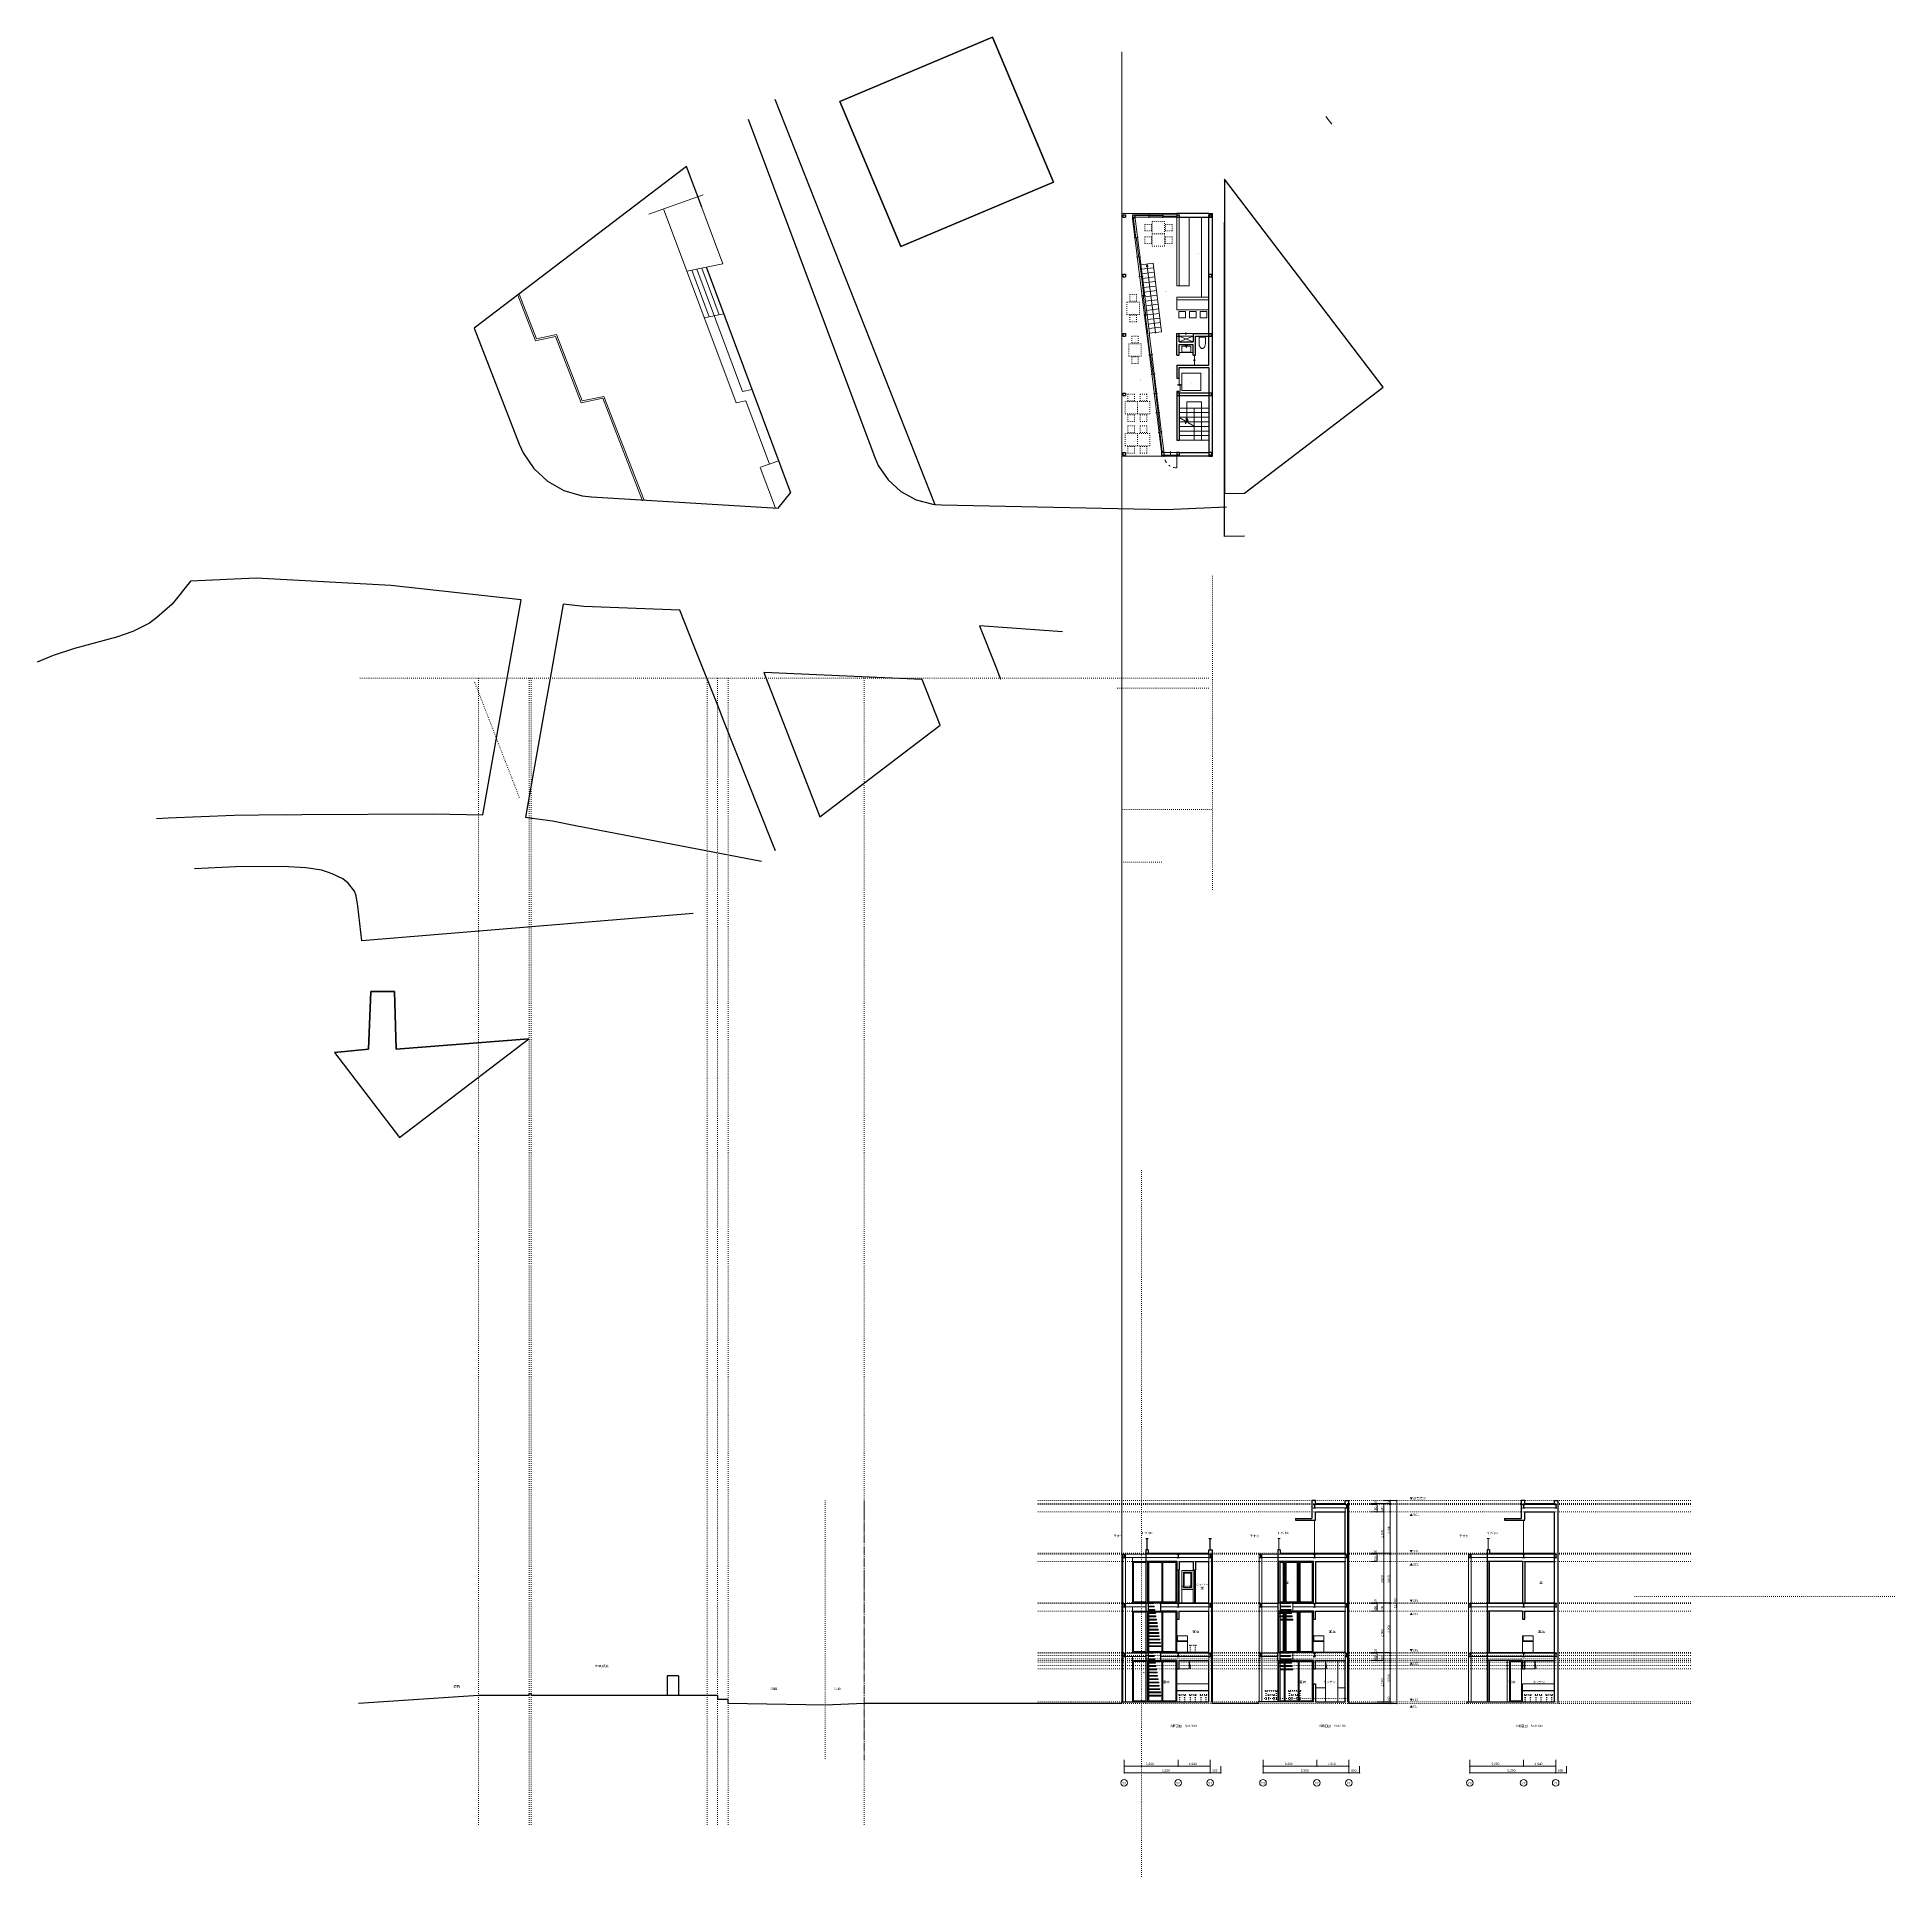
# Model space of a CAD drawing. Header units: millimetres. Extents: x -1049904 to -1048779, y -742436 to -740458.
# Drawn here: x -1049904 to -1048779, y -742436 to -741323 of the extents above; entities that cross this region are included whole.
import ezdxf
from ezdxf.enums import TextEntityAlignment as Align

# ---------------------------------------------------------------- set-up
doc = ezdxf.new("R2010")
doc.units = ezdxf.units.MM
for name, pattern in [('CENTER', [12, 5, -0.8, 0.4, -0.8, 5]), ('DOT', [1.6, 0.4, -0.8, 0.4]), ('HIDDEN', [8, 1, -2, 2, -2, 1])]:
    doc.linetypes.add(name, pattern=pattern)
for name, color, linetype, lineweight in [('013', 7, 'Continuous', 0), ('026', 7, 'Continuous', 0), ('みえがかり線', 3, 'Continuous', 15), ('割付線', 4, 'Continuous', 9), ('固定家具', 3, 'Continuous', 15), ('壁', 7, 'Continuous', 30), ('寸法線', 3, 'Continuous', 0), ('文字', 7, 'Continuous', 0), ('柱', 7, 'Continuous', 30), ('移動家具', 3, 'DOT', 15), ('芯', 4, 'CENTER', 0), ('開口部', 3, 'Continuous', 15)]:
    doc.layers.add(name, color=color, linetype=linetype, lineweight=lineweight)
doc.layers.add('補助線', color=5, linetype='DOT', lineweight=0, plot=False)
doc.styles.add('ＭＳ Ｐゴシック', font='MS PGothic.ttf', dxfattribs={"width": 0.85})

msp = doc.modelspace()

# ---------------------------------------------------------------- linework, layer by layer
at = {"color": 250}
for p, q in [((-1049510.836208, -741400.798251), (-1049639.294541, -741498.736249)), ((-1049501.633192, -741425.486758), (-1049510.836208, -741400.798251)), ((-1049447.82944, -741597.986626), (-1049498.691879, -741461.849403)), ((-1049639.294541, -741498.736249), (-1049612.084035, -741568.922595)), ((-1049612.084035, -741568.922595), (-1049609.722974, -741574.164417)), ((-1049609.722974, -741574.164417), (-1049603.288721, -741583.594209)), ((-1049603.288721, -741583.594209), (-1049594.90701, -741591.288371)), ((-1049594.90701, -741591.288371), (-1049585.042141, -741596.97026)), ((-1049585.042141, -741596.97026), (-1049574.056282, -741600.16402)), ((-1049574.056282, -741600.16402), (-1049568.370617, -741600.859151)), ((-1049568.370617, -741600.859151), (-1049455.353014, -741607.746633)), ((-1049455.353014, -741607.746633), (-1049447.708483, -741598.145276)), ((-1049447.708483, -741598.145276), (-1049447.82944, -741597.986626))]:
    msp.add_line(p, q, dxfattribs=at)
at = {"color": 250, "linetype": 'Continuous'}
msp.add_line((-1049198.653013, -741503.656666), (-1049198.653013, -741503.656693), dxfattribs=at)
at = {"color": 254}
for points in [[(-1049418.016421, -741361.484071), (-1049381.041641, -741449.234948), (-1049288.6857, -741410.384665), (-1049325.580676, -741322.572914)], [(-1049185.15288, -741408.508453), (-1049185.153208, -741598.89139), (-1049173.100908, -741598.577921), (-1049089.08046, -741534.519839)], [(-1049464.04892, -741707.178291), (-1049430.150378, -741794.555168), (-1049357.303817, -741739.016176), (-1049368.15149, -741711.401063)]]:
    msp.add_lwpolyline(points, close=True, dxfattribs=at)
at = {"color": 250}
for points in [[(-1049418.016421, -741361.484071), (-1049325.580676, -741322.572914), (-1049288.6857, -741410.384665), (-1049381.041641, -741449.234948)], [(-1049464.04892, -741707.178291), (-1049430.150378, -741794.555168), (-1049357.303817, -741739.016176), (-1049368.15149, -741711.401063)]]:
    msp.add_lwpolyline(points, close=True, dxfattribs=at)
for points in [[(-1049457.415235, -741360.069534), (-1049360.447432, -741605.556787), (-1049356.545662, -741605.726179), (-1049220.779818, -741608.474592), (-1049183.963716, -741606.859842)], [(-1049473.464941, -741372.306), (-1049396.853089, -741577.10343), (-1049394.794176, -741581.947493), (-1049388.826443, -741590.600469), (-1049381.069707, -741597.639811), (-1049371.890618, -741602.587619), (-1049361.76879, -741605.307385), (-1049360.447432, -741605.556787)], [(-1049173.100582, -741624.577673), (-1049185.153013, -741624.891086), (-1049185.153013, -741434.508279)], [(-1049811.196249, -741651.81755), (-1049822.224911, -741665.884919), (-1049831.442384, -741673.918035), (-1049835.835407, -741677.392811), (-1049845.995565, -741682.372806), (-1049855.869288, -741685.750677), (-1049881.335705, -741692.592563), (-1049894.26243, -741696.914287), (-1049903.933936, -741700.936025)], [(-1049611.011254, -741663.083817), (-1049689.830701, -741654.479551), (-1049771.28826, -741650.062587), (-1049811.196249, -741651.81755)], [(-1049634.072845, -741793.423184), (-1049621.799366, -741724.084951), (-1049619.655943, -741711.887182), (-1049611.011254, -741663.083817)], [(-1049585.429064, -741665.876084), (-1049594.269774, -741715.166472), (-1049596.413195, -741727.364242), (-1049608.360111, -741794.820083)], [(-1049514.970674, -741669.431891), (-1049572.966853, -741667.237002), (-1049585.429064, -741665.876084)], [(-1049506.172914, -741691.509751), (-1049514.970674, -741669.431891)], [(-1049333.429263, -741679.002722), (-1049323.670214, -741703.769411)], [(-1049283.317931, -741682.60855), (-1049333.429263, -741679.002722)], [(-1049458.833816, -741810.676982), (-1049488.215651, -741736.670198), (-1049491.991413, -741727.099307), (-1049506.172914, -741691.509751)], [(-1049323.670214, -741703.769411), (-1049320.760134, -741711.154883)], [(-1049831.763064, -741795.597445), (-1049824.665094, -741795.127912), (-1049784.696544, -741793.452362), (-1049754.617933, -741793.155582), (-1049752.9971, -741793.302212), (-1049743.698365, -741793.128803), (-1049664.098011, -741792.80046), (-1049634.072845, -741793.423184)], [(-1049608.360111, -741794.820083), (-1049607.020119, -741794.92974), (-1049592.023561, -741796.951611), (-1049578.060501, -741799.761419), (-1049465.446817, -741821.465548)], [(-1049457.082405, -741815.088431), (-1049458.833816, -741810.676982)], [(-1049506.838193, -741853.022773), (-1049707.473948, -741869.505626), (-1049709.719254, -741848.58234), (-1049710.728456, -741842.310279), (-1049711.850954, -741839.518397), (-1049715.689734, -741834.648959), (-1049718.849703, -741832.153634), (-1049725.414238, -741828.985684), (-1049731.551222, -741826.874119), (-1049741.264119, -741825.350437), (-1049755.290176, -741824.601485), (-1049783.868346, -741824.886987), (-1049808.636332, -741825.93114)], [(-1049723.856592, -741937.130719), (-1049703.415575, -741935.195617), (-1049701.911389, -741900.222421), (-1049687.589744, -741900.369395), (-1049686.574717, -741935.182319), (-1049606.28114, -741928.839132)]]:
    msp.add_lwpolyline(points, dxfattribs=at)
at = {"color": 7}
msp.add_lwpolyline([(-1049701.911148, -741900.222854), (-1049703.415463, -741935.196121), (-1049723.856322, -741937.131072), (-1049684.634014, -741988.576196), (-1049606.281624, -741928.839501), (-1049686.574643, -741935.182854), (-1049687.589541, -741900.369782)], close=True, dxfattribs=at)
at = {"layer": '013'}
for p, q in [((-1049247.403013, -742330.301532), (-1049247.403013, -741331.50972)), ((-1049240.810741, -741432.3078), (-1049232.159218, -741502.355644)), ((-1049214.053013, -741430.060717), (-1049239.403013, -741430.060717)), ((-1049239.403013, -741431.560717), (-1049214.053013, -741431.560717)), ((-1049239.333279, -741432.125321), (-1049230.681756, -741502.173165)), ((-1049223.37286, -741573.495193), (-1049232.024383, -741503.447349)), ((-1049221.895398, -741573.312714), (-1049230.546921, -741503.26487)), ((-1049221.803013, -741574.060717), (-1049221.803013, -741575.560717)), ((-1049214.053013, -741574.060717), (-1049221.803013, -741574.060717)), ((-1049214.053013, -741575.560717), (-1049221.803013, -741575.560717)), ((-1049214.053013, -741574.060717), (-1049214.053013, -741575.560717)), ((-1049228.065835, -742270.801532), (-1049231.344065, -742270.801532)), ((-1049228.065835, -742270.801532), (-1049228.065835, -742270.301532)), ((-1049151.463603, -742270.301532), (-1049145.907299, -742270.301532)), ((-1049145.907299, -742270.801532), (-1049145.907299, -742270.301532)), ((-1049143.906616, -742275.301532), (-1049143.906616, -742270.301532)), ((-1049227.724371, -742272.301532), (-1049231.344065, -742272.301532)), ((-1049227.724371, -742272.801532), (-1049231.344065, -742272.801532)), ((-1049227.382908, -742274.301532), (-1049231.344065, -742274.301532)), ((-1049227.382908, -742274.801532), (-1049231.344065, -742274.801532)), ((-1049227.041444, -742276.301532), (-1049231.344065, -742276.301532)), ((-1049227.041444, -742276.801532), (-1049231.344065, -742276.801532)), ((-1049226.69998, -742278.301532), (-1049231.344065, -742278.301532)), ((-1049226.69998, -742278.801532), (-1049231.344065, -742278.801532)), ((-1049226.406616, -742280.301532), (-1049231.344065, -742280.301532)), ((-1049226.406616, -742280.801532), (-1049231.344065, -742280.801532)), ((-1049227.724371, -742272.801532), (-1049227.724371, -742272.301532)), ((-1049227.382908, -742274.301532), (-1049227.382908, -742274.801532)), ((-1049227.041444, -742276.301532), (-1049227.041444, -742276.801532)), ((-1049226.69998, -742278.301532), (-1049226.69998, -742278.801532)), ((-1049226.406616, -742280.801532), (-1049226.406616, -742280.301532)), ((-1049151.984886, -742276.301532), (-1049144.541444, -742276.301532)), ((-1049151.984886, -742276.301532), (-1049151.984886, -742276.801532)), ((-1049144.541444, -742276.801532), (-1049151.984886, -742276.801532)), ((-1049144.19998, -742278.301532), (-1049151.643422, -742278.301532)), ((-1049151.643422, -742278.301532), (-1049151.643422, -742278.801532)), ((-1049144.19998, -742278.801532), (-1049151.643422, -742278.801532)), ((-1049145.224371, -742272.301532), (-1049151.463603, -742272.301532)), ((-1049145.224371, -742272.801532), (-1049151.463603, -742272.801532)), ((-1049144.882908, -742274.301532), (-1049151.463603, -742274.301532)), ((-1049144.882908, -742274.801532), (-1049151.463603, -742274.801532)), ((-1049151.45582, -742280.301532), (-1049143.906616, -742280.301532)), ((-1049151.45582, -742280.801532), (-1049143.906616, -742280.801532)), ((-1049145.224371, -742272.801532), (-1049145.224371, -742272.301532)), ((-1049144.882908, -742274.301532), (-1049144.882908, -742274.801532)), ((-1049144.541444, -742276.301532), (-1049144.541444, -742276.801532)), ((-1049144.19998, -742278.301532), (-1049144.19998, -742278.801532)), ((-1049143.906616, -742280.801532), (-1049143.906616, -742280.301532)), ((-1049226.017052, -742282.301532), (-1049231.344065, -742282.301532)), ((-1049226.017052, -742282.801532), (-1049231.344065, -742282.801532)), ((-1049225.675588, -742284.301532), (-1049231.344065, -742284.301532)), ((-1049225.675588, -742284.801532), (-1049231.344065, -742284.801532)), ((-1049225.334125, -742286.301532), (-1049231.344065, -742286.301532)), ((-1049225.334125, -742286.801532), (-1049231.344065, -742286.801532)), ((-1049224.992661, -742288.301532), (-1049231.344065, -742288.301532)), ((-1049224.992661, -742288.801532), (-1049231.344065, -742288.801532)), ((-1049224.651197, -742290.301532), (-1049231.344065, -742290.301532)), ((-1049224.651197, -742290.801532), (-1049231.344065, -742290.801532)), ((-1049224.309733, -742292.301532), (-1049231.344065, -742292.301532)), ((-1049224.309733, -742292.801532), (-1049231.344065, -742292.801532)), ((-1049226.017052, -742282.301532), (-1049226.017052, -742282.801532)), ((-1049225.675588, -742284.301532), (-1049225.675588, -742284.801532)), ((-1049225.334125, -742286.301532), (-1049225.334125, -742286.801532)), ((-1049224.992661, -742288.301532), (-1049224.992661, -742288.801532)), ((-1049224.651197, -742290.301532), (-1049224.651197, -742290.801532)), ((-1049224.309733, -742292.301532), (-1049224.309733, -742292.801532)), ((-1049223.968269, -742294.301532), (-1049231.344065, -742294.301532)), ((-1049223.968269, -742294.801532), (-1049231.344065, -742294.801532)), ((-1049231.344065, -742296.301532), (-1049231.344065, -742296.801532)), ((-1049223.787078, -742296.301532), (-1049231.344065, -742296.301532)), ((-1049223.787078, -742296.801532), (-1049231.344065, -742296.801532)), ((-1049228.065835, -742300.801532), (-1049231.344065, -742300.801532)), ((-1049227.724371, -742302.301532), (-1049231.344065, -742302.301532)), ((-1049227.724371, -742302.801532), (-1049231.344065, -742302.801532)), ((-1049227.382908, -742304.301532), (-1049231.344065, -742304.301532)), ((-1049228.065835, -742300.801532), (-1049228.065835, -742300.301532)), ((-1049227.724371, -742302.801532), (-1049227.724371, -742302.301532)), ((-1049227.382908, -742304.301532), (-1049227.382908, -742304.801532)), ((-1049223.968269, -742294.801532), (-1049223.968269, -742294.301532)), ((-1049223.787078, -742296.301532), (-1049223.787078, -742296.801532)), ((-1049151.463603, -742300.301532), (-1049145.907299, -742300.301532)), ((-1049145.224371, -742302.301532), (-1049151.463603, -742302.301532)), ((-1049145.224371, -742302.801532), (-1049151.463603, -742302.801532)), ((-1049144.882908, -742304.301532), (-1049151.463603, -742304.301532)), ((-1049145.907299, -742300.801532), (-1049145.907299, -742300.301532)), ((-1049145.224371, -742302.801532), (-1049145.224371, -742302.301532)), ((-1049144.882908, -742304.301532), (-1049144.882908, -742304.801532)), ((-1049143.906616, -742305.301532), (-1049143.906616, -742300.301532)), ((-1049227.382908, -742304.801532), (-1049231.344065, -742304.801532)), ((-1049227.041444, -742306.301532), (-1049231.344065, -742306.301532)), ((-1049227.041444, -742306.801532), (-1049231.344065, -742306.801532)), ((-1049226.69998, -742308.301532), (-1049231.344065, -742308.301532)), ((-1049226.69998, -742308.801532), (-1049231.344065, -742308.801532)), ((-1049226.406616, -742310.301532), (-1049231.344065, -742310.301532)), ((-1049226.406616, -742310.801532), (-1049231.344065, -742310.801532)), ((-1049226.017052, -742312.301532), (-1049231.344065, -742312.301532)), ((-1049226.017052, -742312.801532), (-1049231.344065, -742312.801532)), ((-1049225.675588, -742314.301532), (-1049231.344065, -742314.301532)), ((-1049225.675588, -742314.801532), (-1049231.344065, -742314.801532)), ((-1049227.041444, -742306.301532), (-1049227.041444, -742306.801532)), ((-1049226.69998, -742308.301532), (-1049226.69998, -742308.801532)), ((-1049226.406616, -742310.801532), (-1049226.406616, -742310.301532)), ((-1049226.017052, -742312.301532), (-1049226.017052, -742312.801532)), ((-1049225.675588, -742314.301532), (-1049225.675588, -742314.801532)), ((-1049151.984886, -742306.301532), (-1049144.541444, -742306.301532)), ((-1049151.984886, -742306.301532), (-1049151.984886, -742306.801532)), ((-1049144.541444, -742306.801532), (-1049151.984886, -742306.801532)), ((-1049144.19998, -742308.301532), (-1049151.643422, -742308.301532)), ((-1049151.643422, -742308.301532), (-1049151.643422, -742308.801532)), ((-1049144.19998, -742308.801532), (-1049151.643422, -742308.801532)), ((-1049144.882908, -742304.801532), (-1049151.463603, -742304.801532)), ((-1049151.45582, -742310.301532), (-1049143.906616, -742310.301532)), ((-1049151.45582, -742310.801532), (-1049143.906616, -742310.801532)), ((-1049144.541444, -742306.301532), (-1049144.541444, -742306.801532)), ((-1049144.19998, -742308.301532), (-1049144.19998, -742308.801532)), ((-1049143.906616, -742310.801532), (-1049143.906616, -742310.301532)), ((-1049225.334125, -742316.301532), (-1049231.344065, -742316.301532)), ((-1049225.334125, -742316.801532), (-1049231.344065, -742316.801532)), ((-1049224.992661, -742318.301532), (-1049231.344065, -742318.301532)), ((-1049224.992661, -742318.801532), (-1049231.344065, -742318.801532)), ((-1049224.651197, -742320.301532), (-1049231.344065, -742320.301532)), ((-1049224.651197, -742320.801532), (-1049231.344065, -742320.801532)), ((-1049224.309733, -742322.301532), (-1049231.344065, -742322.301532)), ((-1049224.309733, -742322.801532), (-1049231.344065, -742322.801532)), ((-1049223.968269, -742324.301532), (-1049231.344065, -742324.301532)), ((-1049223.968269, -742324.801532), (-1049231.344065, -742324.801532)), ((-1049231.344065, -742326.301532), (-1049231.344065, -742326.801532)), ((-1049223.787078, -742326.301532), (-1049231.344065, -742326.301532)), ((-1049223.787078, -742326.801532), (-1049231.344065, -742326.801532)), ((-1049225.334125, -742316.301532), (-1049225.334125, -742316.801532)), ((-1049224.992661, -742318.301532), (-1049224.992661, -742318.801532)), ((-1049224.651197, -742320.301532), (-1049224.651197, -742320.801532)), ((-1049224.309733, -742322.301532), (-1049224.309733, -742322.801532)), ((-1049223.968269, -742324.801532), (-1049223.968269, -742324.301532)), ((-1049223.787078, -742326.301532), (-1049223.787078, -742326.801532))]:
    msp.add_line(p, q, dxfattribs=at)
at = {"layer": '026', "color": 250, "linetype": 'Continuous'}
msp.add_line((-1049198.653013, -741503.656666), (-1049198.653013, -741503.656693), dxfattribs=at)
at = {"layer": 'みえがかり線'}
for p, q in [((-1049120.307136, -741375.205989), (-1049123.823663, -741370.59361)), ((-1049247.403013, -741429.310717), (-1049214.053013, -741429.310717)), ((-1049247.403013, -741576.310717), (-1049247.403013, -741429.310717)), ((-1049214.053013, -741431.560717), (-1049214.053013, -741473.060717)), ((-1049212.553013, -741431.560717), (-1049212.553013, -741473.060717)), ((-1049206.553013, -741431.560717), (-1049206.553013, -741473.060717)), ((-1049199.153013, -741480.060717), (-1049199.153013, -741431.560717)), ((-1049228.407299, -741459.402677), (-1049235.850741, -741460.322007)), ((-1049223.28532, -741500.873249), (-1049228.407299, -741459.402677)), ((-1049507.605529, -741463.706166), (-1049497.10477, -741491.812389)), ((-1049504.634231, -741463.087228), (-1049476.981967, -741537.100987)), ((-1049501.663051, -741462.468315), (-1049491.162268, -741490.574532)), ((-1049228.065835, -741462.16737), (-1049235.509277, -741463.0867)), ((-1049227.724371, -741464.932063), (-1049235.167814, -741465.851393)), ((-1049227.382908, -741467.696756), (-1049234.82635, -741468.616086)), ((-1049227.041444, -741470.461449), (-1049234.484886, -741471.380779)), ((-1049601.724877, -741505.180064), (-1049612.224423, -741478.097703)), ((-1049226.69998, -741473.226142), (-1049234.143422, -741474.145472)), ((-1049226.358516, -741475.990834), (-1049233.801958, -741476.910165)), ((-1049226.017052, -741478.755527), (-1049233.460494, -741479.674858)), ((-1049225.675588, -741481.52022), (-1049233.119031, -741482.439551)), ((-1049214.053013, -741473.060717), (-1049206.553013, -741473.060717)), ((-1049214.053013, -741480.060717), (-1049194.653013, -741480.060717)), ((-1049214.053013, -741480.060717), (-1049214.053013, -741481.560717)), ((-1049214.053013, -741481.560717), (-1049194.653013, -741481.560717)), ((-1049214.053013, -741481.560717), (-1049214.053013, -741487.560717)), ((-1049488.191073, -741489.955616), (-1049500.076153, -741492.431344)), ((-1049225.334125, -741484.284913), (-1049232.777567, -741485.204244)), ((-1049224.992661, -741487.049606), (-1049232.436103, -741487.968937)), ((-1049224.651197, -741489.814299), (-1049232.094639, -741490.733629)), ((-1049224.309733, -741492.578992), (-1049231.753175, -741493.498322)), ((-1049214.053013, -741487.560717), (-1049194.653013, -741487.560717)), ((-1049601.724957, -741505.180095), (-1049589.617843, -741502.658116)), ((-1049574.074434, -741542.750539), (-1049589.617843, -741502.658116)), ((-1049223.968269, -741495.343685), (-1049231.411711, -741496.263015)), ((-1049223.626805, -741498.108378), (-1049231.070248, -741499.027708)), ((-1049230.698738, -741501.779867), (-1049223.28532, -741500.873249)), ((-1049471.039493, -741535.863137), (-1049476.981967, -741537.100987)), ((-1049574.074434, -741542.750539), (-1049560.875788, -741540.001188)), ((-1049560.875788, -741540.001188), (-1049536.529506, -741602.799601)), ((-1049212.553013, -741547.060717), (-1049194.653013, -741547.060717)), ((-1049212.553013, -741549.846432), (-1049194.653013, -741549.846432)), ((-1049203.603013, -741547.060717), (-1049203.603013, -741566.560717)), ((-1049212.553013, -741552.632146), (-1049194.653013, -741552.632146)), ((-1049208.828013, -741555.41786), (-1049212.553013, -741555.41786)), ((-1049203.603013, -741558.203575), (-1049212.553013, -741558.203575)), ((-1049203.603013, -741560.989289), (-1049212.553013, -741560.989289)), ((-1049207.328013, -741555.41786), (-1049194.653013, -741555.41786)), ((-1049203.603013, -741558.203575), (-1049194.653013, -741558.203575)), ((-1049203.603013, -741560.989289), (-1049194.653013, -741560.989289)), ((-1049203.603013, -741563.775003), (-1049212.553013, -741563.775003)), ((-1049203.603013, -741566.560717), (-1049212.553013, -741566.560717)), ((-1049203.603013, -741563.775003), (-1049194.653013, -741563.775003)), ((-1049203.603013, -741566.560717), (-1049194.653013, -741566.560717)), ((-1049223.098846, -741576.310717), (-1049247.403013, -741576.310717)), ((-1049214.053013, -741576.310717), (-1049223.098846, -741576.310717)), ((-1049112.153013, -742210.801532), (-1049130.053013, -742210.801532)), ((-1049130.053013, -742212.801532), (-1049112.153013, -742212.801532)), ((-1049110.653013, -742210.801532), (-1049110.653013, -742330.301532)), ((-1049246.653013, -742330.301532), (-1049246.653013, -742240.801532)), ((-1049245.153013, -742330.301532), (-1049245.153013, -742240.801532)), ((-1049245.153013, -742240.801532), (-1049235.463603, -742240.801532)), ((-1049245.153013, -742242.801532), (-1049235.463603, -742242.801532)), ((-1049240.903013, -742245.301532), (-1049240.903013, -742242.801532)), ((-1049240.903013, -742245.301532), (-1049232.844065, -742245.301532)), ((-1049240.903013, -742245.301532), (-1049240.903013, -742270.301532)), ((-1049240.303013, -742245.901532), (-1049232.844065, -742245.901532)), ((-1049240.303013, -742245.901532), (-1049240.303013, -742269.701532)), ((-1049235.463603, -742240.801532), (-1049194.653013, -742240.801532)), ((-1049235.463603, -742242.801532), (-1049194.653013, -742242.801532)), ((-1049223.103013, -742245.901532), (-1049230.953013, -742245.901532)), ((-1049230.953013, -742269.701532), (-1049230.953013, -742245.901532)), ((-1049223.103013, -742245.301532), (-1049223.103013, -742270.301532)), ((-1049214.653013, -742245.901532), (-1049222.503013, -742245.901532)), ((-1049222.503013, -742245.901532), (-1049222.503013, -742269.701532)), ((-1049214.653013, -742245.901532), (-1049214.653013, -742269.701532)), ((-1049194.653013, -742240.301532), (-1049194.653013, -742245.301532)), ((-1049193.153013, -742330.301532), (-1049193.153013, -742240.801532)), ((-1049164.153013, -742330.301532), (-1049164.153013, -742240.801532)), ((-1049162.653013, -742330.301532), (-1049162.653013, -742240.801532)), ((-1049162.653013, -742240.801532), (-1049152.963603, -742240.801532)), ((-1049162.653013, -742242.801532), (-1049152.963603, -742242.801532)), ((-1049151.45582, -742245.901532), (-1049149.653013, -742245.901532)), ((-1049149.653013, -742245.901532), (-1049149.653013, -742269.701532)), ((-1049149.053013, -742245.301532), (-1049149.053013, -742270.301532)), ((-1049148.453013, -742245.301532), (-1049148.453013, -742270.301532)), ((-1049147.853013, -742245.901532), (-1049147.853013, -742269.701532)), ((-1049141.203013, -742245.901532), (-1049147.853013, -742245.901532)), ((-1049141.203013, -742245.901532), (-1049141.203013, -742269.701532)), ((-1049140.603013, -742245.301532), (-1049140.603013, -742270.301532)), ((-1049140.003013, -742270.301532), (-1049140.003013, -742245.301532)), ((-1049139.403013, -742269.701532), (-1049139.403013, -742245.901532)), ((-1049132.153013, -742245.901532), (-1049139.403013, -742245.901532)), ((-1049132.153013, -742245.901532), (-1049132.153013, -742269.701532)), ((-1049112.153013, -742240.301532), (-1049112.153013, -742245.301532)), ((-1049037.462891, -742330.301532), (-1049037.462891, -742240.801532)), ((-1049035.962891, -742330.301532), (-1049035.962891, -742240.801532)), ((-1049035.962891, -742240.801532), (-1049026.273482, -742240.801532)), ((-1049035.962891, -742242.801532), (-1049026.273482, -742242.801532)), ((-1049214.053013, -742250.301532), (-1049214.053013, -742270.301532)), ((-1049212.553013, -742250.301532), (-1049212.553013, -742270.301532)), ((-1049204.153013, -742250.301532), (-1049204.153013, -742270.301532)), ((-1049202.653013, -742250.301532), (-1049202.653013, -742270.301532)), ((-1049245.153013, -742270.801532), (-1049232.844065, -742270.801532)), ((-1049232.844065, -742270.301532), (-1049240.903013, -742270.301532)), ((-1049240.903013, -742270.801532), (-1049240.903013, -742270.301532)), ((-1049232.844065, -742269.701532), (-1049240.303013, -742269.701532)), ((-1049223.787078, -742270.301532), (-1049231.344065, -742270.301532)), ((-1049223.103013, -742269.701532), (-1049230.953013, -742269.701532)), ((-1049194.653013, -742270.801532), (-1049223.787078, -742270.801532)), ((-1049214.653013, -742269.701532), (-1049222.503013, -742269.701532)), ((-1049194.653013, -742270.301532), (-1049194.653013, -742275.301532)), ((-1049162.653013, -742270.801532), (-1049152.963603, -742270.801532)), ((-1049151.45582, -742269.701532), (-1049149.653013, -742269.701532)), ((-1049141.203013, -742269.701532), (-1049147.853013, -742269.701532)), ((-1049145.907299, -742270.301532), (-1049143.906616, -742270.301532)), ((-1049112.153013, -742270.801532), (-1049143.906616, -742270.801532)), ((-1049132.153013, -742269.701532), (-1049139.403013, -742269.701532)), ((-1049112.153013, -742270.301532), (-1049112.153013, -742275.301532)), ((-1049035.962891, -742270.801532), (-1049026.273482, -742270.801532)), ((-1049245.153013, -742272.801532), (-1049232.844065, -742272.801532)), ((-1049240.903013, -742272.801532), (-1049240.903013, -742275.301532)), ((-1049232.844065, -742275.301532), (-1049240.903013, -742275.301532)), ((-1049240.903013, -742275.301532), (-1049240.903013, -742300.301532)), ((-1049240.303013, -742275.901532), (-1049232.844065, -742275.901532)), ((-1049240.303013, -742275.901532), (-1049240.303013, -742299.701532)), ((-1049223.787078, -742275.301532), (-1049231.336282, -742275.301532)), ((-1049223.103013, -742275.901532), (-1049230.953013, -742275.901532)), ((-1049230.953013, -742276.301532), (-1049230.953013, -742275.901532)), ((-1049230.953013, -742278.301532), (-1049230.953013, -742276.801532)), ((-1049230.953013, -742280.301532), (-1049230.953013, -742278.801532)), ((-1049230.953013, -742282.301532), (-1049230.953013, -742280.801532)), ((-1049194.653013, -742272.801532), (-1049223.787078, -742272.801532)), ((-1049223.103013, -742275.301532), (-1049223.103013, -742300.301532)), ((-1049214.653013, -742275.901532), (-1049222.503013, -742275.901532)), ((-1049222.503013, -742275.901532), (-1049222.503013, -742299.701532)), ((-1049214.653013, -742275.901532), (-1049214.653013, -742299.701532)), ((-1049214.053013, -742280.301532), (-1049214.053013, -742290.301532)), ((-1049162.653013, -742272.801532), (-1049152.963603, -742272.801532)), ((-1049143.906616, -742275.301532), (-1049151.45582, -742275.301532)), ((-1049151.45582, -742275.901532), (-1049149.653013, -742275.901532)), ((-1049149.653013, -742275.901532), (-1049149.653013, -742276.301532)), ((-1049149.653013, -742276.801532), (-1049149.653013, -742278.301532)), ((-1049149.653013, -742278.801532), (-1049149.653013, -742280.301532)), ((-1049149.653013, -742280.801532), (-1049149.653013, -742299.701532)), ((-1049149.053013, -742275.301532), (-1049149.053013, -742276.301532)), ((-1049149.053013, -742276.801532), (-1049149.053013, -742278.301532)), ((-1049149.053013, -742278.801532), (-1049149.053013, -742280.301532)), ((-1049149.053013, -742280.801532), (-1049149.053013, -742300.301532)), ((-1049148.453013, -742275.301532), (-1049148.453013, -742276.301532)), ((-1049148.453013, -742276.801532), (-1049148.453013, -742278.301532)), ((-1049148.453013, -742278.801532), (-1049148.453013, -742280.301532)), ((-1049148.453013, -742280.801532), (-1049148.453013, -742300.301532)), ((-1049141.203013, -742275.901532), (-1049147.853013, -742275.901532)), ((-1049147.853013, -742275.901532), (-1049147.853013, -742276.301532)), ((-1049147.853013, -742276.801532), (-1049147.853013, -742278.301532)), ((-1049147.853013, -742278.801532), (-1049147.853013, -742280.301532)), ((-1049147.853013, -742280.801532), (-1049147.853013, -742299.701532)), ((-1049112.153013, -742272.801532), (-1049143.906616, -742272.801532)), ((-1049141.203013, -742275.901532), (-1049141.203013, -742299.701532)), ((-1049140.603013, -742275.301532), (-1049140.603013, -742300.301532)), ((-1049140.003013, -742300.301532), (-1049140.003013, -742275.301532)), ((-1049139.403013, -742299.701532), (-1049139.403013, -742275.901532)), ((-1049132.153013, -742275.901532), (-1049139.403013, -742275.901532)), ((-1049132.153013, -742275.901532), (-1049132.153013, -742299.701532)), ((-1049131.553013, -742280.301532), (-1049131.553013, -742290.301532)), ((-1049035.962891, -742272.801532), (-1049026.273482, -742272.801532)), ((-1049230.953013, -742284.301532), (-1049230.953013, -742282.801532)), ((-1049230.953013, -742286.301532), (-1049230.953013, -742284.801532)), ((-1049230.953013, -742288.301532), (-1049230.953013, -742286.801532)), ((-1049230.953013, -742290.301532), (-1049230.953013, -742288.801532)), ((-1049230.953013, -742292.301532), (-1049230.953013, -742290.801532)), ((-1049230.953013, -742294.301532), (-1049230.953013, -742292.801532)), ((-1049213.553013, -742290.301532), (-1049207.553013, -742290.301532)), ((-1049207.553013, -742293.301532), (-1049207.553013, -742290.301532)), ((-1049131.053013, -742290.301532), (-1049125.053013, -742290.301532)), ((-1049125.053013, -742293.301532), (-1049125.053013, -742290.301532)), ((-1049004.362891, -742290.301532), (-1048998.362891, -742290.301532)), ((-1048998.362891, -742293.301532), (-1048998.362891, -742290.301532)), ((-1049245.153013, -742300.801532), (-1049232.844065, -742300.801532)), ((-1049245.153013, -742302.801532), (-1049232.844065, -742302.801532)), ((-1049232.844065, -742300.301532), (-1049240.903013, -742300.301532)), ((-1049240.903013, -742300.301532), (-1049240.903013, -742300.801532)), ((-1049240.903013, -742302.801532), (-1049240.903013, -742305.301532)), ((-1049232.844065, -742299.701532), (-1049240.303013, -742299.701532)), ((-1049223.787078, -742300.301532), (-1049231.344065, -742300.301532)), ((-1049230.953013, -742296.301532), (-1049230.953013, -742294.801532)), ((-1049230.953013, -742299.701532), (-1049230.953013, -742296.801532)), ((-1049223.103013, -742299.701532), (-1049230.953013, -742299.701532)), ((-1049194.653013, -742300.801532), (-1049223.787078, -742300.801532)), ((-1049194.653013, -742302.801532), (-1049223.787078, -742302.801532)), ((-1049214.653013, -742299.701532), (-1049222.503013, -742299.701532)), ((-1049214.053013, -742293.801532), (-1049214.053013, -742300.301532)), ((-1049207.553013, -742293.801532), (-1049207.553013, -742300.301532)), ((-1049194.653013, -742300.301532), (-1049194.653013, -742305.301532)), ((-1049162.653013, -742300.801532), (-1049152.963603, -742300.801532)), ((-1049162.653013, -742302.801532), (-1049152.963603, -742302.801532)), ((-1049151.45582, -742299.701532), (-1049149.653013, -742299.701532)), ((-1049141.203013, -742299.701532), (-1049147.853013, -742299.701532)), ((-1049145.907299, -742300.301532), (-1049143.906616, -742300.301532)), ((-1049132.153013, -742299.701532), (-1049139.403013, -742299.701532)), ((-1049131.553013, -742293.801532), (-1049131.553013, -742300.301532)), ((-1049125.053013, -742293.801532), (-1049125.053013, -742300.301532)), ((-1049112.153013, -742300.301532), (-1049112.153013, -742305.301532)), ((-1049035.962891, -742300.801532), (-1049026.273482, -742300.801532)), ((-1049035.962891, -742302.801532), (-1049026.273482, -742302.801532)), ((-1049004.862891, -742293.801532), (-1049004.862891, -742300.301532)), ((-1048998.362891, -742293.801532), (-1048998.362891, -742300.301532)), ((-1049232.844065, -742305.301532), (-1049240.903013, -742305.301532)), ((-1049240.903013, -742305.301532), (-1049240.903013, -742330.301532)), ((-1049240.303013, -742305.901532), (-1049232.844065, -742305.901532)), ((-1049240.303013, -742305.901532), (-1049240.303013, -742329.701532)), ((-1049223.787078, -742305.301532), (-1049231.336282, -742305.301532)), ((-1049223.103013, -742305.901532), (-1049230.953013, -742305.901532)), ((-1049230.953013, -742306.301532), (-1049230.953013, -742305.901532)), ((-1049230.953013, -742308.301532), (-1049230.953013, -742306.801532)), ((-1049230.953013, -742310.301532), (-1049230.953013, -742308.801532)), ((-1049230.953013, -742312.301532), (-1049230.953013, -742310.801532)), ((-1049230.953013, -742314.301532), (-1049230.953013, -742312.801532)), ((-1049230.953013, -742316.301532), (-1049230.953013, -742314.801532)), ((-1049223.103013, -742305.301532), (-1049223.103013, -742330.301532)), ((-1049214.653013, -742305.901532), (-1049222.503013, -742305.901532)), ((-1049222.503013, -742305.901532), (-1049222.503013, -742329.701532)), ((-1049214.653013, -742305.901532), (-1049214.653013, -742329.701532)), ((-1049214.053013, -742310.301532), (-1049214.053013, -742319.301532)), ((-1049143.906616, -742305.301532), (-1049151.45582, -742305.301532)), ((-1049151.45582, -742305.901532), (-1049149.053013, -742305.901532)), ((-1049149.053013, -742305.301532), (-1049149.053013, -742306.301532)), ((-1049149.053013, -742306.801532), (-1049149.053013, -742308.301532)), ((-1049149.053013, -742308.801532), (-1049149.053013, -742310.301532)), ((-1049149.053013, -742310.801532), (-1049149.053013, -742330.301532)), ((-1049140.603013, -742305.901532), (-1049148.453013, -742305.901532)), ((-1049148.453013, -742305.901532), (-1049148.453013, -742306.301532)), ((-1049148.453013, -742306.801532), (-1049148.453013, -742308.301532)), ((-1049148.453013, -742308.801532), (-1049148.453013, -742310.301532)), ((-1049148.453013, -742310.801532), (-1049148.453013, -742329.701532)), ((-1049140.603013, -742305.301532), (-1049140.603013, -742330.301532)), ((-1049132.153013, -742305.901532), (-1049140.003013, -742305.901532)), ((-1049140.003013, -742305.901532), (-1049140.003013, -742329.701532)), ((-1049132.153013, -742305.901532), (-1049132.153013, -742329.701532)), ((-1049131.553013, -742310.301532), (-1049131.553013, -742319.301532)), ((-1049124.053013, -742321.801532), (-1049124.053013, -742310.301532)), ((-1049116.653013, -742305.301532), (-1049116.653013, -742321.801532)), ((-1049014.112891, -742305.301532), (-1049014.112891, -742330.301532)), ((-1049012.612891, -742330.301532), (-1049012.612891, -742305.301532)), ((-1049230.953013, -742318.301532), (-1049230.953013, -742316.801532)), ((-1049230.953013, -742320.301532), (-1049230.953013, -742318.801532)), ((-1049230.953013, -742322.301532), (-1049230.953013, -742320.801532)), ((-1049230.953013, -742324.301532), (-1049230.953013, -742322.801532)), ((-1049230.953013, -742326.301532), (-1049230.953013, -742324.801532)), ((-1049230.953013, -742329.701532), (-1049230.953013, -742326.801532)), ((-1049214.053013, -742319.301532), (-1049214.053013, -742330.301532)), ((-1049214.053013, -742319.301532), (-1049194.653013, -742319.301532)), ((-1049194.653013, -742323.301532), (-1049214.053013, -742323.301532)), ((-1049194.653013, -742323.661532), (-1049214.053013, -742323.661532)), ((-1049004.862891, -742319.301532), (-1049004.862891, -742330.301532)), ((-1049004.862891, -742319.301532), (-1048985.462891, -742319.301532)), ((-1048985.462891, -742323.301532), (-1049004.862891, -742323.301532)), ((-1048985.462891, -742323.661532), (-1049004.862891, -742323.661532)), ((-1049232.844065, -742329.701532), (-1049240.303013, -742329.701532)), ((-1049223.103013, -742329.701532), (-1049230.953013, -742329.701532)), ((-1049214.653013, -742329.701532), (-1049222.503013, -742329.701532)), ((-1049151.45582, -742329.701532), (-1049149.053013, -742329.701532)), ((-1049140.603013, -742329.701532), (-1049148.453013, -742329.701532)), ((-1049132.153013, -742329.701532), (-1049140.003013, -742329.701532))]:
    msp.add_line(p, q, dxfattribs=at)
at = {"layer": 'みえがかり線', "color": 7, "linetype": 'Continuous'}
for p, q in [((-1049212.553013, -741503.560717), (-1049204.153013, -741503.560717)), ((-1048985.462891, -742210.801532), (-1049003.362891, -742210.801532)), ((-1049003.362891, -742212.801532), (-1048985.462891, -742212.801532)), ((-1049152.959712, -742231.301532), (-1049151.459712, -742231.301532)), ((-1049152.209712, -742238.301532), (-1049152.209712, -742231.301532)), ((-1049026.26959, -742231.301532), (-1049024.76959, -742231.301532)), ((-1049025.51959, -742238.301532), (-1049025.51959, -742231.301532)), ((-1049152.963603, -742240.801532), (-1049112.153013, -742240.801532)), ((-1049152.963603, -742242.801532), (-1049112.153013, -742242.801532)), ((-1049026.273482, -742240.801532), (-1048985.462891, -742240.801532)), ((-1049026.273482, -742242.801532), (-1048985.462891, -742242.801532)), ((-1049151.463603, -742270.801532), (-1049145.907299, -742270.801532)), ((-1049026.273482, -742270.801532), (-1048985.462891, -742270.801532)), ((-1049026.273482, -742272.801532), (-1048985.462891, -742272.801532)), ((-1049151.463603, -742300.801532), (-1049145.907299, -742300.801532)), ((-1049026.273482, -742300.801532), (-1048985.462891, -742300.801532)), ((-1049026.273482, -742302.801532), (-1048985.462891, -742302.801532))]:
    msp.add_line(p, q, dxfattribs=at)
at = {"layer": 'みえがかり線'}
for points in [[(-1049208.828013, -741492.560717), (-1049208.828013, -741488.560717), (-1049212.828013, -741488.560717), (-1049212.828013, -741492.560717)], [(-1049202.353013, -741492.560717), (-1049202.353013, -741488.560717), (-1049206.353013, -741488.560717), (-1049206.353013, -741492.560717)], [(-1049195.878013, -741492.560717), (-1049195.878013, -741488.560717), (-1049199.878013, -741488.560717), (-1049199.878013, -741492.560717)]]:
    msp.add_lwpolyline(points, close=True, dxfattribs=at)
for p in [(-1049223.098846, -741576.310717), (-1049223.098846, -741576.310717), (-1049214.053013, -741576.310717)]:
    msp.add_point(p, dxfattribs=at)
at = {"layer": '割付線'}
for p, q in [((-1049533.690918, -741429.719737), (-1049500.847608, -741418.038884)), ((-1049524.700359, -741426.522209), (-1049480.824675, -741543.959401)), ((-1049503.992557, -741419.157398), (-1049488.811358, -741459.791236)), ((-1049510.576959, -741464.325131), (-1049488.811358, -741459.791236)), ((-1049232.12902, -741459.862342), (-1049232.500973, -741461.590492)), ((-1049227.007591, -741501.328461), (-1049232.12902, -741459.862342)), ((-1049232.12902, -741459.862342), (-1049231.347775, -741461.448062)), ((-1049602.350831, -741506.331933), (-1049613.052255, -741478.728851)), ((-1049602.350831, -741506.331933), (-1049590.243803, -741503.809972)), ((-1049574.700393, -741543.902395), (-1049590.243803, -741503.809972)), ((-1049574.700393, -741543.902395), (-1049561.501747, -741541.153044)), ((-1049561.501747, -741541.153044), (-1049537.461888, -741603.161076)), ((-1049480.824675, -741543.959401), (-1049474.882135, -741542.721537)), ((-1049474.882082, -741542.721518), (-1049460.590963, -741580.972977)), ((-1049466.245577, -741582.981664), (-1049457.031355, -741607.644352)), ((-1049466.1542, -741582.947525), (-1049454.938521, -741578.958624))]:
    msp.add_line(p, q, dxfattribs=at)
at = {"layer": '割付線', "color": 250, "linetype": 'Continuous'}
for p, q in [((-1049203.403013, -741515.060717), (-1049203.403013, -741521.060717)), ((-1049199.553013, -741526.060717), (-1049211.053013, -741526.060717)), ((-1049211.053013, -741526.060717), (-1049211.053013, -741536.560717)), ((-1049204.153013, -741518.060717), (-1049202.653013, -741518.060717)), ((-1049199.553013, -741536.560717), (-1049199.553013, -741526.060717)), ((-1049211.053013, -741536.560717), (-1049199.553013, -741536.560717)), ((-1049130.803013, -742220.301532), (-1049130.803013, -742240.301532)), ((-1049004.112891, -742220.301532), (-1049004.112891, -742240.301532))]:
    msp.add_line(p, q, dxfattribs=at)
for centre in [(-1049245.903013, -742379.301532), (-1049213.303013, -742379.301532), (-1049193.903013, -742379.301532), (-1049161.880815, -742379.301532), (-1049129.280815, -742379.301532), (-1049109.880815, -742379.301532), (-1049036.712891, -742379.301532), (-1049004.112891, -742379.301532), (-1048984.712891, -742379.301532)]:
    msp.add_circle(centre, 2, dxfattribs=at)
at = {"layer": '固定家具', "color": 250, "linetype": 'Continuous'}
for p, q in [((-1049204.153013, -741503.560717), (-1049212.553013, -741507.060717)), ((-1049204.153013, -741507.060717), (-1049212.553013, -741503.560717))]:
    msp.add_line(p, q, dxfattribs=at)
at = {"layer": '固定家具'}
for p, q in [((-1049200.588514, -741505.505165), (-1049200.588442, -741505.50431)), ((-1049200.588514, -741505.940165), (-1049200.588514, -741505.505165)), ((-1049200.582906, -741506.177161), (-1049200.588514, -741505.940165)), ((-1049200.588513, -741505.375165), (-1049200.588439, -741504.953164)), ((-1049200.588492, -741505.375618), (-1049200.588512, -741505.375165)), ((-1049200.588338, -741505.376476), (-1049200.588492, -741505.375618)), ((-1049200.588442, -741505.50431), (-1049200.588222, -741505.503481)), ((-1049200.588438, -741504.953164), (-1049200.58836, -741504.952293)), ((-1049200.58836, -741504.952293), (-1049200.588132, -741504.95145)), ((-1049200.588037, -741505.377294), (-1049200.588338, -741505.376476)), ((-1049200.588222, -741505.503481), (-1049200.587862, -741505.502703)), ((-1049200.588132, -741504.95145), (-1049200.587761, -741504.950659)), ((-1049200.587598, -741505.378047), (-1049200.588037, -741505.377294)), ((-1049200.587862, -741505.502703), (-1049200.587373, -741505.501999)), ((-1049200.587761, -741504.950659), (-1049200.587259, -741504.949944)), ((-1049200.587036, -741505.378713), (-1049200.587598, -741505.378047)), ((-1049200.587373, -741505.501999), (-1049200.586768, -741505.50139)), ((-1049200.587259, -741504.949944), (-1049200.58664, -741504.949328)), ((-1049200.586366, -741505.379271), (-1049200.587036, -741505.378713)), ((-1049200.586768, -741505.50139), (-1049200.586351, -741505.501074)), ((-1049200.58664, -741504.949328), (-1049200.585923, -741504.948829)), ((-1049200.586339, -741505.494663), (-1049200.586383, -741505.501073)), ((-1049200.586305, -741505.494663), (-1049200.586257, -741505.379345)), ((-1049200.586278, -741505.381143), (-1049200.58626, -741505.385161)), ((-1049200.586065, -741504.41453), (-1049200.579059, -741504.331969)), ((-1049200.586065, -741504.943525), (-1049200.586065, -741504.41453)), ((-1049200.586003, -741504.944313), (-1049200.586065, -741504.943525)), ((-1049200.585791, -741504.945158), (-1049200.586003, -741504.944313)), ((-1049200.585923, -741504.948829), (-1049200.585131, -741504.948461)), ((-1049200.585436, -741504.945954), (-1049200.585791, -741504.945158)), ((-1049200.584949, -741504.946676), (-1049200.585436, -741504.945954)), ((-1049200.585131, -741504.948461), (-1049200.584286, -741504.948237)), ((-1049200.584343, -741504.947302), (-1049200.584949, -741504.946676)), ((-1049200.583638, -741504.947814), (-1049200.584343, -741504.947302)), ((-1049200.584286, -741504.948237), (-1049200.583416, -741504.948163)), ((-1049200.582854, -741504.948195), (-1049200.583638, -741504.947814)), ((-1049200.583416, -741504.948163), (-1049200.582854, -741504.948195)), ((-1049200.580699, -741506.717619), (-1049200.582906, -741506.177161)), ((-1049200.579059, -741504.331969), (-1049200.570909, -741504.297275)), ((-1049200.570909, -741504.297275), (-1049200.556858, -741504.264524)), ((-1049200.556858, -741504.264524), (-1049200.550579, -741504.253639)), ((-1049200.550579, -741504.253639), (-1049200.52959, -741504.225567)), ((-1049200.52959, -741504.225567), (-1049200.504046, -741504.201567)), ((-1049200.504046, -741504.201567), (-1049200.474722, -741504.182367)), ((-1049200.474722, -741504.182367), (-1049200.44251, -741504.168552)), ((-1049200.44251, -741504.168552), (-1049200.422008, -741504.162987)), ((-1049200.422006, -741504.162987), (-1049200.368059, -741504.156493)), ((-1049200.368059, -741504.156493), (-1049200.342831, -741504.156693)), ((-1049198.653013, -741504.156693), (-1049200.342829, -741504.156693)), ((-1049196.963196, -741504.156666), (-1049198.653013, -741504.156666)), ((-1049196.963195, -741504.156666), (-1049196.898142, -741504.160608)), ((-1049196.898142, -741504.160608), (-1049196.88402, -741504.162987)), ((-1049196.884017, -741504.162987), (-1049196.850528, -741504.173327)), ((-1049196.850528, -741504.173327), (-1049196.819342, -741504.189325)), ((-1049196.819342, -741504.189325), (-1049196.791408, -741504.210496)), ((-1049196.791408, -741504.210496), (-1049196.767575, -741504.236197)), ((-1049196.767575, -741504.236197), (-1049196.755446, -741504.253639)), ((-1049196.755446, -741504.253639), (-1049196.739411, -741504.285465)), ((-1049196.739411, -741504.285465), (-1049196.729145, -741504.319592)), ((-1049196.729145, -741504.319592), (-1049196.726967, -741504.331969)), ((-1049196.726988, -741504.331969), (-1049196.723413, -741504.396599)), ((-1049196.723371, -741504.396599), (-1049196.723371, -741504.83116)), ((-1049196.723371, -741504.83116), (-1049196.72312, -741505.391161)), ((-1049196.72312, -741506.104161), (-1049196.72312, -741505.391161)), ((-1049196.72312, -741506.597409), (-1049196.72312, -741506.104161)), ((-1049212.553013, -741513.560717), (-1049204.153013, -741513.560717)), ((-1049211.103013, -741513.160717), (-1049211.103013, -741509.660717)), ((-1049211.103013, -741509.660717), (-1049205.603013, -741509.660717)), ((-1049205.603013, -741513.160717), (-1049211.103013, -741513.160717)), ((-1049209.043013, -741509.350717), (-1049209.043013, -741508.970717)), ((-1049209.043013, -741508.970717), (-1049208.499642, -741508.970717)), ((-1049208.499642, -741509.350717), (-1049209.043013, -741509.350717)), ((-1049208.453013, -741509.160717), (-1049208.453013, -741510.405717)), ((-1049208.253013, -741510.405717), (-1049208.253013, -741509.160717)), ((-1049207.663013, -741508.970717), (-1049208.206384, -741508.970717)), ((-1049208.206384, -741509.350717), (-1049207.663013, -741509.350717)), ((-1049207.663013, -741509.350717), (-1049207.663013, -741508.970717)), ((-1049205.603013, -741509.660717), (-1049205.603013, -741513.160717)), ((-1049200.580699, -741506.717619), (-1049200.580388, -741506.743168)), ((-1049200.580254, -741507.020474), (-1049200.580319, -741506.743168)), ((-1049200.580137, -741507.119912), (-1049200.580254, -741507.020474)), ((-1049200.579276, -741507.218991), (-1049200.580137, -741507.119912)), ((-1049200.577726, -741507.31307), (-1049200.579276, -741507.218991)), ((-1049200.576299, -741507.376812), (-1049200.577726, -741507.31307)), ((-1049200.574852, -741507.454372), (-1049200.57677, -741507.454373)), ((-1049200.5728, -741507.570138), (-1049200.57677, -741507.454373)), ((-1049200.575367, -741507.412711), (-1049200.576299, -741507.376812)), ((-1049200.575367, -741507.412711), (-1049200.574889, -741507.430315)), ((-1049200.574889, -741507.430315), (-1049200.574658, -741507.442866)), ((-1049200.574664, -741507.452119), (-1049200.574854, -741507.454372)), ((-1049200.574697, -741507.442866), (-1049200.574701, -741507.452119)), ((-1049200.571372, -741507.606245), (-1049200.5728, -741507.570138)), ((-1049200.571406, -741507.610315), (-1049200.571366, -741507.606245)), ((-1049200.570297, -741507.619992), (-1049200.571406, -741507.610315)), ((-1049200.567526, -741507.62933), (-1049200.570297, -741507.619992)), ((-1049200.566302, -741507.663719), (-1049200.567531, -741507.62933)), ((-1049200.519225, -741508.353636), (-1049200.565158, -741507.663719)), ((-1049200.423943, -741509.057963), (-1049200.51953, -741508.353635)), ((-1049200.380914, -741509.272433), (-1049200.424453, -741509.057962)), ((-1049200.204844, -741509.800536), (-1049200.380914, -741509.272433)), ((-1049200.051361, -741510.104432), (-1049200.204903, -741509.800535)), ((-1049199.793343, -741510.464195), (-1049200.051361, -741510.104432)), ((-1049199.569652, -741510.687794), (-1049199.793386, -741510.464195)), ((-1049199.291025, -741510.885467), (-1049199.569652, -741510.687794)), ((-1049199.099636, -741510.971333), (-1049199.291062, -741510.885467)), ((-1049198.879609, -741511.028417), (-1049199.099636, -741510.971333)), ((-1049198.653014, -741511.046424), (-1049198.879609, -741511.028417)), ((-1049198.443765, -741511.031214), (-1049198.653011, -741511.046424)), ((-1049198.22299, -741510.9771), (-1049198.443765, -741511.031214)), ((-1049198.014964, -741510.885467), (-1049198.22299, -741510.9771)), ((-1049197.755841, -741510.704119), (-1049198.015, -741510.885467)), ((-1049197.512639, -741510.464195), (-1049197.755841, -741510.704119)), ((-1049197.308708, -741510.19158), (-1049197.512683, -741510.464195)), ((-1049197.101123, -741509.800535), (-1049197.308708, -741510.19158)), ((-1049197.021065, -741509.596884), (-1049197.101182, -741509.800535)), ((-1049196.881573, -741509.057961), (-1049197.021065, -741509.596884)), ((-1049196.817675, -741508.635524), (-1049196.881893, -741509.057961)), ((-1049196.782622, -741508.310774), (-1049196.818075, -741508.635525)), ((-1049196.7583, -741508.003977), (-1049196.782708, -741508.310775)), ((-1049196.741585, -741507.682114), (-1049196.75833, -741508.003978)), ((-1049196.738619, -741507.629354), (-1049196.740543, -741507.682116)), ((-1049196.737658, -741507.627545), (-1049196.738498, -741507.629355)), ((-1049196.735983, -741507.622403), (-1049196.737658, -741507.627545)), ((-1049196.735225, -741507.617049), (-1049196.735983, -741507.622403)), ((-1049196.735335, -741507.592794), (-1049196.735245, -741507.617049)), ((-1049196.735313, -741507.592794), (-1049196.733569, -741507.529476)), ((-1049196.733569, -741507.529476), (-1049196.730808, -741507.432873)), ((-1049196.729153, -741507.370282), (-1049196.730808, -741507.432873)), ((-1049196.729115, -741507.370282), (-1049196.728481, -741507.354255)), ((-1049196.728481, -741507.354255), (-1049196.72312, -741506.597409))]:
    msp.add_line(p, q, dxfattribs=at)
at = {"layer": '固定家具', "color": 7}
for p, q in [((-1049213.553013, -742290.301532), (-1049214.053013, -742290.301532)), ((-1049213.553013, -742290.301532), (-1049213.553013, -742293.301532)), ((-1049207.553013, -742293.301532), (-1049213.553013, -742293.301532)), ((-1049207.553013, -742293.301532), (-1049207.553013, -742293.801532)), ((-1049131.053013, -742290.301532), (-1049131.553013, -742290.301532)), ((-1049131.053013, -742290.301532), (-1049131.053013, -742293.301532)), ((-1049125.053013, -742293.301532), (-1049131.053013, -742293.301532)), ((-1049125.053013, -742293.301532), (-1049125.053013, -742293.801532)), ((-1049004.362891, -742290.301532), (-1049004.862891, -742290.301532)), ((-1049004.362891, -742290.301532), (-1049004.362891, -742293.301532)), ((-1048998.362891, -742293.301532), (-1049004.362891, -742293.301532)), ((-1048998.362891, -742293.301532), (-1048998.362891, -742293.801532)), ((-1049207.553013, -742293.801532), (-1049214.053013, -742293.801532)), ((-1049125.053013, -742293.801532), (-1049131.553013, -742293.801532)), ((-1048998.362891, -742293.801532), (-1049004.862891, -742293.801532)), ((-1049212.553013, -742310.301532), (-1049206.553013, -742310.301532)), ((-1049206.553013, -742310.301532), (-1049206.553013, -742305.301532)), ((-1049206.553013, -742305.301532), (-1049205.718603, -742310.033707)), ((-1049206.553013, -742310.301532), (-1049205.718603, -742310.033707)), ((-1049130.053013, -742310.301532), (-1049124.053013, -742310.301532)), ((-1049124.053013, -742310.301532), (-1049124.053013, -742305.301532)), ((-1049124.053013, -742305.301532), (-1049123.218603, -742310.033707)), ((-1049124.053013, -742310.301532), (-1049123.218603, -742310.033707)), ((-1049003.362891, -742310.301532), (-1048997.362891, -742310.301532)), ((-1048997.362891, -742310.301532), (-1048997.362891, -742305.301532)), ((-1048997.362891, -742305.301532), (-1048996.528481, -742310.033707)), ((-1048997.362891, -742310.301532), (-1048996.528481, -742310.033707)), ((-1049130.053013, -742321.801532), (-1049124.053013, -742321.801532)), ((-1049124.053013, -742321.801532), (-1049124.053013, -742330.301532)), ((-1049116.653013, -742321.801532), (-1049116.653013, -742330.301532)), ((-1049116.653013, -742321.801532), (-1049112.153013, -742321.801532))]:
    msp.add_line(p, q, dxfattribs=at)
at = {"layer": '固定家具'}
for centre, radius, start, end in [((-1049208.353013, -741509.160717), 0.24, 294.624318352, 245.375681648), ((-1049208.353013, -741509.160717), 0.1, 90, 180), ((-1049208.353013, -741510.405717), 0.1, 180, 270), ((-1049208.353013, -741509.160717), 0.1, 0, 90), ((-1049208.353013, -741510.405717), 0.1, 270, 0)]:
    msp.add_arc(centre, radius, start, end, dxfattribs=at)
at = {"layer": '壁'}
for p, q in [((-1049194.653013, -741429.310717), (-1049214.053013, -741429.310717)), ((-1049214.053013, -741429.310717), (-1049214.053013, -741430.060717)), ((-1049212.553013, -741431.560717), (-1049194.653013, -741431.560717)), ((-1049194.653013, -741429.310717), (-1049192.403013, -741429.310717)), ((-1049194.653013, -741502.060717), (-1049194.653013, -741431.560717)), ((-1049192.403013, -741576.310717), (-1049192.403013, -741429.310717)), ((-1049214.053013, -741515.060717), (-1049214.053013, -741502.060717)), ((-1049212.553013, -741507.060717), (-1049212.553013, -741502.060717)), ((-1049204.153013, -741502.060717), (-1049204.153013, -741507.060717)), ((-1049204.153013, -741502.060717), (-1049202.653013, -741502.060717)), ((-1049202.653013, -741502.060717), (-1049194.653013, -741502.060717)), ((-1049202.653013, -741503.560717), (-1049194.653013, -741503.560717)), ((-1049202.653013, -741515.060717), (-1049202.653013, -741503.560717)), ((-1049194.653013, -741521.060717), (-1049194.653013, -741503.560717)), ((-1049214.053013, -741515.060717), (-1049212.553013, -741515.060717)), ((-1049212.553013, -741507.060717), (-1049204.153013, -741507.060717)), ((-1049212.553013, -741508.560717), (-1049204.153013, -741508.560717)), ((-1049212.553013, -741515.060717), (-1049212.553013, -741508.560717)), ((-1049204.153013, -741515.060717), (-1049204.153013, -741508.560717)), ((-1049204.153013, -741515.060717), (-1049202.653013, -741515.060717)), ((-1049214.053013, -741521.060717), (-1049194.653013, -741521.060717)), ((-1049214.053013, -741521.060717), (-1049214.053013, -741529.060717)), ((-1049212.553013, -741522.560717), (-1049194.653013, -741522.560717)), ((-1049212.553013, -741529.060717), (-1049212.553013, -741522.560717)), ((-1049194.653013, -741522.560717), (-1049194.653013, -741574.060717)), ((-1049214.053013, -741529.060717), (-1049212.553013, -741529.060717)), ((-1049212.553013, -741537.060717), (-1049214.053013, -741537.060717)), ((-1049214.053013, -741537.060717), (-1049214.053013, -741539.560717)), ((-1049214.053013, -741539.560717), (-1049193.153013, -741539.560717)), ((-1049214.053013, -741539.560717), (-1049214.053013, -741566.560717)), ((-1049212.553013, -741538.060717), (-1049212.553013, -741537.060717)), ((-1049194.653013, -741538.060717), (-1049212.553013, -741538.060717)), ((-1049212.553013, -741539.560717), (-1049212.553013, -741566.560717)), ((-1049214.053013, -741566.560717), (-1049212.553013, -741566.560717)), ((-1049212.553013, -741574.060717), (-1049214.053013, -741574.060717)), ((-1049214.053013, -741575.560717), (-1049214.053013, -741576.310717)), ((-1049194.653013, -741576.310717), (-1049214.053013, -741576.310717)), ((-1049212.553013, -741574.060717), (-1049194.653013, -741574.060717)), ((-1049194.653013, -741576.310717), (-1049192.403013, -741576.310717)), ((-1049132.303013, -742208.301532), (-1049132.303013, -742219.301532)), ((-1049130.053013, -742208.301532), (-1049132.303013, -742208.301532)), ((-1049131.553013, -742210.801532), (-1049130.053013, -742210.801532)), ((-1049131.553013, -742212.801532), (-1049130.053013, -742212.801532)), ((-1049130.803013, -742210.801532), (-1049130.803013, -742212.801532)), ((-1049130.053013, -742210.301532), (-1049130.053013, -742208.301532)), ((-1049130.053013, -742210.301532), (-1049112.153013, -742210.301532)), ((-1049112.153013, -742208.301532), (-1049109.903013, -742208.301532)), ((-1049112.153013, -742210.301532), (-1049112.153013, -742208.301532)), ((-1049112.153013, -742210.801532), (-1049110.653013, -742210.801532)), ((-1049112.153013, -742212.801532), (-1049110.653013, -742212.801532)), ((-1049111.403013, -742210.801532), (-1049111.403013, -742212.801532)), ((-1049109.903013, -742331.301532), (-1049109.903013, -742208.301532)), ((-1049005.612891, -742208.301532), (-1049005.612891, -742219.301532)), ((-1049003.362891, -742208.301532), (-1049005.612891, -742208.301532)), ((-1049004.862891, -742210.801532), (-1049003.362891, -742210.801532)), ((-1049004.862891, -742212.801532), (-1049003.362891, -742212.801532)), ((-1049004.112891, -742210.801532), (-1049004.112891, -742212.801532)), ((-1049003.362891, -742210.301532), (-1049003.362891, -742208.301532)), ((-1049003.362891, -742210.301532), (-1048985.462891, -742210.301532)), ((-1048985.462891, -742208.301532), (-1048983.212891, -742208.301532)), ((-1048985.462891, -742210.301532), (-1048985.462891, -742208.301532)), ((-1048985.462891, -742210.801532), (-1048983.962891, -742210.801532)), ((-1048985.462891, -742212.801532), (-1048983.962891, -742212.801532)), ((-1048984.712891, -742210.801532), (-1048984.712891, -742212.801532)), ((-1048983.212891, -742331.301532), (-1048983.212891, -742208.301532)), ((-1049142.303013, -742219.301532), (-1049142.303013, -742220.301532)), ((-1049142.303013, -742219.301532), (-1049132.303013, -742219.301532)), ((-1049142.303013, -742220.301532), (-1049131.553013, -742220.301532)), ((-1049131.553013, -742220.301532), (-1049130.053013, -742220.301532)), ((-1049130.053013, -742220.301532), (-1049130.053013, -742215.301532)), ((-1049130.053013, -742215.301532), (-1049112.153013, -742215.301532)), ((-1049112.153013, -742240.301532), (-1049112.153013, -742215.301532)), ((-1049015.612891, -742219.301532), (-1049015.612891, -742220.301532)), ((-1049015.612891, -742219.301532), (-1049005.612891, -742219.301532)), ((-1049015.612891, -742220.301532), (-1049004.862891, -742220.301532)), ((-1049004.862891, -742220.301532), (-1049003.362891, -742220.301532)), ((-1049003.362891, -742220.301532), (-1049003.362891, -742215.301532)), ((-1049003.362891, -742215.301532), (-1048985.462891, -742215.301532)), ((-1048985.462891, -742330.301532), (-1048985.462891, -742215.301532)), ((-1049246.653013, -742240.801532), (-1049245.153013, -742240.801532)), ((-1049246.653013, -742242.801532), (-1049245.153013, -742242.801532)), ((-1049245.903013, -742240.801532), (-1049245.903013, -742242.801532)), ((-1049232.844065, -742238.301532), (-1049232.844065, -742240.301532)), ((-1049231.344065, -742238.301532), (-1049232.844065, -742238.301532)), ((-1049232.844065, -742240.301532), (-1049232.844065, -742245.301532)), ((-1049214.053013, -742245.301532), (-1049232.844065, -742245.301532)), ((-1049231.344065, -742238.301532), (-1049231.344065, -742240.301532)), ((-1049231.344065, -742240.301532), (-1049194.653013, -742240.301532)), ((-1049214.053013, -742240.801532), (-1049212.553013, -742240.801532)), ((-1049214.053013, -742242.801532), (-1049212.553013, -742242.801532)), ((-1049214.053013, -742245.301532), (-1049214.053013, -742250.301532)), ((-1049213.303013, -742240.801532), (-1049213.303013, -742242.801532)), ((-1049212.553013, -742245.301532), (-1049204.153013, -742245.301532)), ((-1049212.553013, -742245.301532), (-1049212.553013, -742250.301532)), ((-1049204.153013, -742245.301532), (-1049204.153013, -742250.301532)), ((-1049202.653013, -742245.301532), (-1049194.653013, -742245.301532)), ((-1049202.653013, -742245.301532), (-1049202.653013, -742250.301532)), ((-1049194.653013, -742238.301532), (-1049192.403013, -742238.301532)), ((-1049194.653013, -742240.301532), (-1049194.653013, -742238.301532)), ((-1049194.653013, -742240.801532), (-1049193.153013, -742240.801532)), ((-1049194.653013, -742242.801532), (-1049193.153013, -742242.801532)), ((-1049194.653013, -742270.301532), (-1049194.653013, -742245.301532)), ((-1049193.903013, -742240.801532), (-1049193.903013, -742242.801532)), ((-1049192.403013, -742331.301532), (-1049192.403013, -742238.301532)), ((-1049164.153013, -742240.801532), (-1049162.653013, -742240.801532)), ((-1049164.153013, -742242.801532), (-1049162.653013, -742242.801532)), ((-1049163.403013, -742240.801532), (-1049163.403013, -742242.801532)), ((-1049151.45582, -742238.301532), (-1049152.963603, -742238.301532)), ((-1049152.963603, -742238.301532), (-1049152.963603, -742240.301532)), ((-1049152.963603, -742240.301532), (-1049152.963603, -742245.301532)), ((-1049131.553013, -742245.301532), (-1049152.963603, -742245.301532)), ((-1049151.45582, -742238.301532), (-1049151.45582, -742240.301532)), ((-1049151.45582, -742240.301532), (-1049112.153013, -742240.301532)), ((-1049131.553013, -742240.801532), (-1049130.053013, -742240.801532)), ((-1049131.553013, -742242.801532), (-1049130.053013, -742242.801532)), ((-1049131.553013, -742245.301532), (-1049131.553013, -742270.301532)), ((-1049130.803013, -742240.801532), (-1049130.803013, -742242.801532)), ((-1049130.053013, -742245.301532), (-1049112.153013, -742245.301532)), ((-1049130.053013, -742245.301532), (-1049130.053013, -742270.301532)), ((-1049112.153013, -742240.801532), (-1049110.653013, -742240.801532)), ((-1049112.153013, -742242.801532), (-1049110.653013, -742242.801532)), ((-1049112.153013, -742270.301532), (-1049112.153013, -742245.301532)), ((-1049111.403013, -742240.801532), (-1049111.403013, -742242.801532)), ((-1049037.462891, -742240.801532), (-1049035.962891, -742240.801532)), ((-1049037.462891, -742242.801532), (-1049035.962891, -742242.801532)), ((-1049036.712891, -742240.801532), (-1049036.712891, -742242.801532)), ((-1049026.273482, -742238.301532), (-1049026.273482, -742240.301532)), ((-1049024.773482, -742238.301532), (-1049026.273482, -742238.301532)), ((-1049026.273482, -742240.301532), (-1049026.273482, -742245.301532)), ((-1049004.862891, -742245.301532), (-1049026.273482, -742245.301532)), ((-1049024.773482, -742238.301532), (-1049024.773482, -742240.301532)), ((-1049024.773482, -742240.301532), (-1048985.462891, -742240.301532)), ((-1049004.862891, -742240.801532), (-1049003.362891, -742240.801532)), ((-1049004.862891, -742242.801532), (-1049003.362891, -742242.801532)), ((-1049004.862891, -742245.301532), (-1049004.862891, -742270.301532)), ((-1049004.112891, -742240.801532), (-1049004.112891, -742242.801532)), ((-1049003.362891, -742245.301532), (-1048985.462891, -742245.301532)), ((-1049003.362891, -742245.301532), (-1049003.362891, -742270.301532)), ((-1048985.462891, -742240.801532), (-1048983.962891, -742240.801532)), ((-1048985.462891, -742242.801532), (-1048983.962891, -742242.801532)), ((-1048984.712891, -742240.801532), (-1048984.712891, -742242.801532)), ((-1049214.053013, -742250.301532), (-1049212.553013, -742250.301532)), ((-1049204.153013, -742250.301532), (-1049202.653013, -742250.301532)), ((-1049246.653013, -742270.801532), (-1049245.153013, -742270.801532)), ((-1049245.903013, -742270.801532), (-1049245.903013, -742272.801532)), ((-1049232.844065, -742270.301532), (-1049232.844065, -742275.301532)), ((-1049232.844065, -742270.301532), (-1049231.344065, -742270.301532)), ((-1049231.344065, -742270.301532), (-1049231.344065, -742275.301532)), ((-1049223.787078, -742275.301532), (-1049223.787078, -742270.301532)), ((-1049223.787078, -742270.301532), (-1049194.653013, -742270.301532)), ((-1049214.053013, -742270.801532), (-1049212.553013, -742270.801532)), ((-1049213.303013, -742270.801532), (-1049213.303013, -742272.801532)), ((-1049194.653013, -742270.801532), (-1049193.153013, -742270.801532)), ((-1049193.903013, -742270.801532), (-1049193.903013, -742272.801532)), ((-1049164.153013, -742270.801532), (-1049162.653013, -742270.801532)), ((-1049163.403013, -742270.801532), (-1049163.403013, -742272.801532)), ((-1049152.963603, -742270.301532), (-1049151.463603, -742270.301532)), ((-1049152.963603, -742270.301532), (-1049152.963603, -742275.301532)), ((-1049151.45582, -742270.301532), (-1049151.45582, -742275.301532)), ((-1049143.906616, -742270.301532), (-1049131.553013, -742270.301532)), ((-1049131.553013, -742270.801532), (-1049130.053013, -742270.801532)), ((-1049130.803013, -742270.801532), (-1049130.803013, -742272.801532)), ((-1049130.053013, -742270.301532), (-1049112.153013, -742270.301532)), ((-1049112.153013, -742270.801532), (-1049110.653013, -742270.801532)), ((-1049111.403013, -742270.801532), (-1049111.403013, -742272.801532)), ((-1049037.462891, -742270.801532), (-1049035.962891, -742270.801532)), ((-1049036.712891, -742270.801532), (-1049036.712891, -742272.801532)), ((-1049026.273482, -742270.301532), (-1049026.273482, -742275.301532)), ((-1049026.273482, -742270.301532), (-1049004.862891, -742270.301532)), ((-1049004.862891, -742270.801532), (-1049003.362891, -742270.801532)), ((-1049004.112891, -742270.801532), (-1049004.112891, -742272.801532)), ((-1049003.362891, -742270.301532), (-1048985.462891, -742270.301532)), ((-1048985.462891, -742270.801532), (-1048983.962891, -742270.801532)), ((-1048984.712891, -742270.801532), (-1048984.712891, -742272.801532)), ((-1049246.653013, -742272.801532), (-1049245.153013, -742272.801532)), ((-1049232.844065, -742275.301532), (-1049231.336282, -742275.301532)), ((-1049214.053013, -742275.301532), (-1049223.787078, -742275.301532)), ((-1049214.053013, -742272.801532), (-1049212.553013, -742272.801532)), ((-1049214.053013, -742275.301532), (-1049214.053013, -742280.301532)), ((-1049214.053013, -742280.301532), (-1049212.553013, -742280.301532)), ((-1049212.553013, -742275.301532), (-1049194.653013, -742275.301532)), ((-1049212.553013, -742280.301532), (-1049212.553013, -742275.301532)), ((-1049194.653013, -742272.801532), (-1049193.153013, -742272.801532)), ((-1049194.653013, -742300.301532), (-1049194.653013, -742275.301532)), ((-1049164.153013, -742272.801532), (-1049162.653013, -742272.801532)), ((-1049152.963603, -742275.222624), (-1049151.463603, -742275.222624)), ((-1049131.553013, -742275.301532), (-1049143.906616, -742275.301532)), ((-1049131.553013, -742272.801532), (-1049130.053013, -742272.801532)), ((-1049131.553013, -742275.301532), (-1049131.553013, -742280.301532)), ((-1049131.553013, -742280.301532), (-1049130.053013, -742280.301532)), ((-1049130.053013, -742275.301532), (-1049112.153013, -742275.301532)), ((-1049130.053013, -742280.301532), (-1049130.053013, -742275.301532)), ((-1049112.153013, -742272.801532), (-1049110.653013, -742272.801532)), ((-1049112.153013, -742300.301532), (-1049112.153013, -742275.301532)), ((-1049037.462891, -742272.801532), (-1049035.962891, -742272.801532)), ((-1049004.862891, -742275.301532), (-1049026.273482, -742275.301532)), ((-1049004.862891, -742272.801532), (-1049003.362891, -742272.801532)), ((-1049004.862891, -742275.301532), (-1049004.862891, -742280.301532)), ((-1049004.862891, -742280.301532), (-1049003.362891, -742280.301532)), ((-1049003.362891, -742275.301532), (-1048985.462891, -742275.301532)), ((-1049003.362891, -742280.301532), (-1049003.362891, -742275.301532)), ((-1048985.462891, -742272.801532), (-1048983.962891, -742272.801532)), ((-1049246.653013, -742300.801532), (-1049245.153013, -742300.801532)), ((-1049246.653013, -742302.801532), (-1049245.153013, -742302.801532)), ((-1049245.903013, -742300.801532), (-1049245.903013, -742302.801532)), ((-1049232.844065, -742300.301532), (-1049232.844065, -742305.301532)), ((-1049232.844065, -742300.301532), (-1049231.344065, -742300.301532)), ((-1049231.344065, -742300.301532), (-1049231.344065, -742305.301532)), ((-1049194.653013, -742300.301532), (-1049223.787078, -742300.301532)), ((-1049223.787078, -742305.301532), (-1049223.787078, -742300.301532)), ((-1049214.053013, -742300.801532), (-1049212.553013, -742300.801532)), ((-1049214.053013, -742302.801532), (-1049212.553013, -742302.801532)), ((-1049213.303013, -742300.801532), (-1049213.303013, -742302.801532)), ((-1049194.653013, -742300.801532), (-1049193.153013, -742300.801532)), ((-1049194.653013, -742302.801532), (-1049193.153013, -742302.801532)), ((-1049193.903013, -742300.801532), (-1049193.903013, -742302.801532)), ((-1049164.153013, -742300.801532), (-1049162.653013, -742300.801532)), ((-1049164.153013, -742302.801532), (-1049162.653013, -742302.801532)), ((-1049163.403013, -742300.801532), (-1049163.403013, -742302.801532)), ((-1049152.971386, -742305.301532), (-1049152.971386, -742300.301532)), ((-1049152.963603, -742300.301532), (-1049151.463603, -742300.301532)), ((-1049151.463603, -742305.301532), (-1049151.463603, -742300.301532)), ((-1049112.153013, -742300.301532), (-1049143.906616, -742300.301532)), ((-1049131.553013, -742300.801532), (-1049130.053013, -742300.801532)), ((-1049131.553013, -742302.801532), (-1049130.053013, -742302.801532)), ((-1049130.803013, -742300.801532), (-1049130.803013, -742302.801532)), ((-1049112.153013, -742300.801532), (-1049110.653013, -742300.801532)), ((-1049112.153013, -742302.801532), (-1049110.653013, -742302.801532)), ((-1049111.403013, -742300.801532), (-1049111.403013, -742302.801532)), ((-1049037.462891, -742300.801532), (-1049035.962891, -742300.801532)), ((-1049037.462891, -742302.801532), (-1049035.962891, -742302.801532)), ((-1049036.712891, -742300.801532), (-1049036.712891, -742302.801532)), ((-1049026.273482, -742300.301532), (-1049026.273482, -742305.301532)), ((-1049026.273482, -742300.301532), (-1048985.462891, -742300.301532)), ((-1049004.862891, -742300.801532), (-1049003.362891, -742300.801532)), ((-1049004.862891, -742302.801532), (-1049003.362891, -742302.801532)), ((-1049004.112891, -742300.801532), (-1049004.112891, -742302.801532)), ((-1048985.462891, -742300.801532), (-1048983.962891, -742300.801532)), ((-1048985.462891, -742302.801532), (-1048983.962891, -742302.801532)), ((-1048984.712891, -742300.801532), (-1048984.712891, -742302.801532)), ((-1049522.629928, -742314.501532), (-1049522.629928, -742326.501532)), ((-1049515.629928, -742314.501532), (-1049522.629928, -742314.501532)), ((-1049515.629928, -742314.501532), (-1049515.629928, -742326.501532)), ((-1049232.844065, -742305.301532), (-1049231.336282, -742305.301532)), ((-1049214.053013, -742305.301532), (-1049223.787078, -742305.301532)), ((-1049214.053013, -742305.301532), (-1049214.053013, -742310.301532)), ((-1049214.053013, -742310.301532), (-1049212.553013, -742310.301532)), ((-1049212.553013, -742305.301532), (-1049194.653013, -742305.301532)), ((-1049212.553013, -742310.301532), (-1049212.553013, -742305.301532)), ((-1049194.653013, -742330.301532), (-1049194.653013, -742305.301532)), ((-1049152.963603, -742305.301532), (-1049151.463603, -742305.301532)), ((-1049131.553013, -742305.301532), (-1049143.906616, -742305.301532)), ((-1049131.553013, -742305.301532), (-1049131.553013, -742310.301532)), ((-1049131.553013, -742310.301532), (-1049130.053013, -742310.301532)), ((-1049130.053013, -742305.301532), (-1049112.153013, -742305.301532)), ((-1049130.053013, -742310.301532), (-1049130.053013, -742305.301532)), ((-1049112.153013, -742330.301532), (-1049112.153013, -742305.301532)), ((-1049004.862891, -742305.301532), (-1049026.273482, -742305.301532)), ((-1049004.862891, -742305.301532), (-1049004.862891, -742310.301532)), ((-1049004.862891, -742310.301532), (-1049003.362891, -742310.301532)), ((-1049003.362891, -742305.301532), (-1048985.462891, -742305.301532)), ((-1049003.362891, -742310.301532), (-1049003.362891, -742305.301532)), ((-1049636.768958, -742326.501532), (-1049709.309928, -742331.301532)), ((-1049606.042106, -742326.501532), (-1049636.768958, -742326.501532)), ((-1049604.969584, -742325.501532), (-1049606.042106, -742325.501532)), ((-1049606.042106, -742326.501532), (-1049606.042106, -742325.501532)), ((-1049604.969584, -742325.501532), (-1049604.969584, -742326.501532)), ((-1049492.034806, -742326.501532), (-1049604.969584, -742326.501532)), ((-1049492.034806, -742326.501532), (-1049492.034806, -742328.901532)), ((-1049485.629928, -742328.901532), (-1049492.034806, -742328.901532)), ((-1049485.629928, -742331.301532), (-1049485.629928, -742328.901532)), ((-1049485.629928, -742331.301532), (-1049485.629928, -742328.901532)), ((-1049426.889469, -742332.301532), (-1049485.629928, -742331.301532)), ((-1049403.402279, -742331.301532), (-1049426.889469, -742332.301532)), ((-1049247.403013, -742331.301532), (-1049403.402279, -742331.301532)), ((-1049247.403013, -742330.301532), (-1049194.653013, -742330.301532)), ((-1049247.403013, -742331.301532), (-1049247.403013, -742330.301532)), ((-1049164.903013, -742331.301532), (-1049192.403013, -742331.301532)), ((-1049164.903013, -742331.301532), (-1049164.903013, -742330.301532)), ((-1049131.553013, -742330.301532), (-1049164.903013, -742330.301532)), ((-1049130.053013, -742330.301532), (-1049112.153013, -742330.301532)), ((-1049082.403013, -742331.301532), (-1049109.903013, -742331.301532)), ((-1049038.212891, -742331.301532), (-1049038.212891, -742330.301532)), ((-1049038.212891, -742330.301532), (-1048985.462891, -742330.301532))]:
    msp.add_line(p, q, dxfattribs=at)
at = {"layer": '壁', "color": 7, "linetype": 'Continuous'}
for p, q in [((-1049232.840174, -742231.301532), (-1049231.340174, -742231.301532)), ((-1049232.090174, -742238.301532), (-1049232.090174, -742231.301532)), ((-1049194.649121, -742231.301532), (-1049193.149121, -742231.301532)), ((-1049193.899121, -742238.301532), (-1049193.899121, -742231.301532))]:
    msp.add_line(p, q, dxfattribs=at)
at = {"layer": '壁', "color": 7}
for p, q in [((-1049214.053013, -742290.301532), (-1049214.053013, -742293.801532)), ((-1049131.553013, -742290.301532), (-1049131.553013, -742293.801532)), ((-1049004.862891, -742290.301532), (-1049004.862891, -742293.801532)), ((-1049131.553013, -742319.301532), (-1049131.553013, -742330.301532)), ((-1049131.553013, -742319.301532), (-1049130.053013, -742319.301532)), ((-1049130.053013, -742319.301532), (-1049130.053013, -742330.301532))]:
    msp.add_line(p, q, dxfattribs=at)
at = {"layer": '寸法線'}
for p, q in [((-1049092.833393, -742210.301532), (-1049096.833393, -742210.301532)), ((-1049092.833393, -742210.801532), (-1049096.833393, -742210.801532)), ((-1049092.833393, -742210.801532), (-1049096.833393, -742210.801532)), ((-1049088.833393, -742210.301532), (-1049092.833393, -742210.301532)), ((-1049092.833393, -742210.801532), (-1049092.833393, -742210.301532)), ((-1049092.833393, -742210.801532), (-1049092.833393, -742215.301532)), ((-1049084.833393, -742208.301532), (-1049088.833393, -742208.301532)), ((-1049084.833393, -742210.301532), (-1049088.833393, -742210.301532)), ((-1049088.833393, -742210.301532), (-1049088.833393, -742215.301532)), ((-1049080.833393, -742208.301532), (-1049084.833393, -742208.301532)), ((-1049084.833393, -742210.301532), (-1049084.833393, -742208.301532)), ((-1049084.833393, -742240.301532), (-1049084.833393, -742210.301532)), ((-1049080.833393, -742331.301532), (-1049080.833393, -742208.301532)), ((-1049092.833393, -742215.301532), (-1049096.833393, -742215.301532)), ((-1049088.833393, -742215.301532), (-1049092.833393, -742215.301532)), ((-1049088.833393, -742215.301532), (-1049088.833393, -742240.301532)), ((-1049092.833393, -742240.301532), (-1049096.833393, -742240.301532)), ((-1049092.833393, -742240.801532), (-1049096.833393, -742240.801532)), ((-1049092.833393, -742240.801532), (-1049096.833393, -742240.801532)), ((-1049092.833393, -742245.301532), (-1049096.833393, -742245.301532)), ((-1049088.833393, -742240.301532), (-1049092.833393, -742240.301532)), ((-1049092.833393, -742240.801532), (-1049092.833393, -742240.301532)), ((-1049092.833393, -742240.801532), (-1049092.833393, -742245.301532)), ((-1049084.833393, -742240.301532), (-1049088.833393, -742240.301532)), ((-1049088.833393, -742240.301532), (-1049088.833393, -742270.301532)), ((-1049084.833393, -742270.301532), (-1049084.833393, -742240.301532)), ((-1049092.833393, -742270.301532), (-1049096.833393, -742270.301532)), ((-1049092.833393, -742270.801532), (-1049096.833393, -742270.801532)), ((-1049092.833393, -742270.801532), (-1049096.833393, -742270.801532)), ((-1049088.833393, -742270.301532), (-1049092.833393, -742270.301532)), ((-1049088.833393, -742270.301532), (-1049092.833393, -742270.301532)), ((-1049092.833393, -742270.801532), (-1049092.833393, -742270.301532)), ((-1049092.833393, -742270.801532), (-1049092.833393, -742275.301532)), ((-1049084.833393, -742270.301532), (-1049088.833393, -742270.301532)), ((-1049088.833393, -742270.301532), (-1049088.833393, -742275.301532)), ((-1049084.833393, -742300.301532), (-1049084.833393, -742270.301532)), ((-1049092.833393, -742275.301532), (-1049096.833393, -742275.301532)), ((-1049088.833393, -742275.301532), (-1049092.833393, -742275.301532)), ((-1049088.833393, -742275.301532), (-1049088.833393, -742300.301532)), ((-1049092.833393, -742300.301532), (-1049096.833393, -742300.301532)), ((-1049092.833393, -742300.801532), (-1049096.833393, -742300.801532)), ((-1049092.833393, -742300.801532), (-1049096.833393, -742300.801532)), ((-1049088.833393, -742300.301532), (-1049092.833393, -742300.301532)), ((-1049092.833393, -742300.801532), (-1049092.833393, -742300.301532)), ((-1049092.833393, -742300.801532), (-1049092.833393, -742305.301532)), ((-1049084.833393, -742300.301532), (-1049088.833393, -742300.301532)), ((-1049088.833393, -742300.301532), (-1049088.833393, -742305.301532)), ((-1049084.833393, -742330.301532), (-1049084.833393, -742300.301532)), ((-1049092.833393, -742305.301532), (-1049096.833393, -742305.301532)), ((-1049088.833393, -742305.301532), (-1049092.833393, -742305.301532)), ((-1049088.833393, -742305.301532), (-1049088.833393, -742330.301532)), ((-1049088.833393, -742330.301532), (-1049092.833393, -742330.301532)), ((-1049084.833393, -742330.301532), (-1049088.833393, -742330.301532)), ((-1049084.833393, -742331.301532), (-1049088.833393, -742331.301532)), ((-1049084.833393, -742331.301532), (-1049084.833393, -742330.301532)), ((-1049080.833393, -742331.301532), (-1049084.833393, -742331.301532)), ((-1049245.903013, -742369.301532), (-1049245.903013, -742365.301532)), ((-1049245.903013, -742373.301532), (-1049245.903013, -742369.301532)), ((-1049213.303013, -742369.301532), (-1049245.903013, -742369.301532)), ((-1049213.303013, -742369.301532), (-1049213.303013, -742365.301532)), ((-1049193.903013, -742369.301532), (-1049213.303013, -742369.301532)), ((-1049193.903013, -742369.301532), (-1049193.903013, -742365.301532)), ((-1049193.903013, -742373.301532), (-1049193.903013, -742369.301532)), ((-1049187.403013, -742373.301532), (-1049187.403013, -742369.301532)), ((-1049161.880815, -742369.301532), (-1049161.880815, -742365.301532)), ((-1049161.880815, -742373.301532), (-1049161.880815, -742369.301532)), ((-1049129.280815, -742369.301532), (-1049161.880815, -742369.301532)), ((-1049129.280815, -742369.301532), (-1049129.280815, -742365.301532)), ((-1049109.880815, -742369.301532), (-1049129.280815, -742369.301532)), ((-1049109.880815, -742369.301532), (-1049109.880815, -742365.301532)), ((-1049109.880815, -742373.301532), (-1049109.880815, -742369.301532)), ((-1049103.380815, -742373.301532), (-1049103.380815, -742369.301532)), ((-1049036.712891, -742369.301532), (-1049036.712891, -742365.301532)), ((-1049036.712891, -742373.301532), (-1049036.712891, -742369.301532)), ((-1049004.112891, -742369.301532), (-1049036.712891, -742369.301532)), ((-1049004.112891, -742369.301532), (-1049004.112891, -742365.301532)), ((-1048984.712891, -742369.301532), (-1049004.112891, -742369.301532)), ((-1048984.712891, -742369.301532), (-1048984.712891, -742365.301532)), ((-1048984.712891, -742373.301532), (-1048984.712891, -742369.301532)), ((-1048978.212891, -742373.301532), (-1048978.212891, -742369.301532)), ((-1049245.903013, -742373.301532), (-1049193.903013, -742373.301532)), ((-1049193.903013, -742373.301532), (-1049187.403013, -742373.301532)), ((-1049161.880815, -742373.301532), (-1049109.880815, -742373.301532)), ((-1049109.880815, -742373.301532), (-1049103.380815, -742373.301532)), ((-1049036.712891, -742373.301532), (-1048984.712891, -742373.301532)), ((-1048984.712891, -742373.301532), (-1048978.212891, -742373.301532))]:
    msp.add_line(p, q, dxfattribs=at)
msp.add_circle((-1049227.007591, -741501.328461), 0.25, dxfattribs=at)
for p in [(-1049092.833393, -742210.301532), (-1049092.833393, -742210.801532), (-1049092.833393, -742210.801532), (-1049088.833393, -742210.301532), (-1049084.833393, -742208.301532), (-1049084.833393, -742210.301532), (-1049080.833393, -742208.301532), (-1049092.833393, -742215.301532), (-1049088.833393, -742215.301532), (-1049092.833393, -742240.301532), (-1049092.833393, -742240.801532), (-1049092.833393, -742240.801532), (-1049092.833393, -742245.301532), (-1049088.833393, -742240.301532), (-1049084.833393, -742240.301532), (-1049092.833393, -742270.301532), (-1049092.833393, -742270.801532), (-1049092.833393, -742270.801532), (-1049088.833393, -742270.301532), (-1049088.833393, -742270.301532), (-1049084.833393, -742270.301532), (-1049092.833393, -742275.301532), (-1049088.833393, -742275.301532), (-1049092.833393, -742300.301532), (-1049092.833393, -742300.801532), (-1049092.833393, -742300.801532), (-1049088.833393, -742300.301532), (-1049084.833393, -742300.301532), (-1049092.833393, -742305.301532), (-1049088.833393, -742305.301532), (-1049088.833393, -742330.301532), (-1049084.833393, -742330.301532), (-1049084.833393, -742331.301532), (-1049080.833393, -742331.301532), (-1049245.903013, -742369.301532), (-1049213.303013, -742369.301532), (-1049193.903013, -742369.301532), (-1049161.880815, -742369.301532), (-1049129.280815, -742369.301532), (-1049109.880815, -742369.301532), (-1049036.712891, -742369.301532), (-1049004.112891, -742369.301532), (-1048984.712891, -742369.301532), (-1049245.903013, -742373.301532), (-1049193.903013, -742373.301532), (-1049187.403013, -742373.301532), (-1049161.880815, -742373.301532), (-1049109.880815, -742373.301532), (-1049103.380815, -742373.301532), (-1049036.712891, -742373.301532), (-1048984.712891, -742373.301532), (-1048978.212891, -742373.301532)]:
    msp.add_point(p, dxfattribs=at)
at = {"layer": '文字'}
for p, q in [((-1049208.078013, -741543.310717), (-1049199.128013, -741543.310717)), ((-1049208.078013, -741543.310717), (-1049208.078013, -741555.41786)), ((-1049199.128013, -741543.310717), (-1049199.128013, -741566.560717)), ((-1049208.828013, -741554.984848), (-1049212.553013, -741552.834218)), ((-1049207.328013, -741554.118822), (-1049208.828013, -741556.716898)), ((-1049208.828013, -741556.716898), (-1049208.828013, -741554.984848)), ((-1049208.078013, -741555.41786), (-1049208.613911, -741553.41786)), ((-1049208.078013, -741555.41786), (-1049207.542114, -741553.41786)), ((-1049207.328013, -741554.118822), (-1049207.328013, -741555.850873)), ((-1049203.603013, -741558.001503), (-1049207.328013, -741555.850873))]:
    msp.add_line(p, q, dxfattribs=at)
msp.add_point((-1049199.128013, -741566.560717), dxfattribs=at)
at = {"layer": '柱'}
for p, q in [((-1049246.653013, -741430.060717), (-1049245.153013, -741430.060717)), ((-1049246.653013, -741430.060717), (-1049246.653013, -741431.560717)), ((-1049246.653013, -741431.560717), (-1049245.153013, -741431.560717)), ((-1049245.153013, -741430.060717), (-1049245.153013, -741431.560717)), ((-1049240.903013, -741430.060717), (-1049239.403013, -741430.060717)), ((-1049240.903013, -741430.060717), (-1049240.903013, -741431.560717)), ((-1049240.903013, -741431.560717), (-1049239.403013, -741431.560717)), ((-1049239.403013, -741430.060717), (-1049239.403013, -741431.560717)), ((-1049214.053013, -741430.060717), (-1049212.553013, -741430.060717)), ((-1049214.053013, -741430.060717), (-1049214.053013, -741431.560717)), ((-1049214.053013, -741431.560717), (-1049212.553013, -741431.560717)), ((-1049212.553013, -741430.060717), (-1049212.553013, -741431.560717)), ((-1049194.653013, -741430.060717), (-1049193.153013, -741430.060717)), ((-1049194.653013, -741430.060717), (-1049194.653013, -741431.560717)), ((-1049193.153013, -741430.060717), (-1049194.653013, -741430.060717)), ((-1049194.653013, -741431.560717), (-1049194.653013, -741430.060717)), ((-1049194.653013, -741431.560717), (-1049193.153013, -741431.560717)), ((-1049193.153013, -741431.560717), (-1049194.653013, -741431.560717)), ((-1049193.153013, -741430.060717), (-1049193.153013, -741431.560717)), ((-1049193.153013, -741431.560717), (-1049193.153013, -741430.060717)), ((-1049246.653013, -741466.060717), (-1049245.153013, -741466.060717)), ((-1049246.653013, -741466.060717), (-1049246.653013, -741467.560717)), ((-1049246.653013, -741467.560717), (-1049245.153013, -741467.560717)), ((-1049245.153013, -741466.060717), (-1049245.153013, -741467.560717)), ((-1049194.653013, -741466.060717), (-1049193.153013, -741466.060717)), ((-1049194.653013, -741466.060717), (-1049194.653013, -741467.560717)), ((-1049194.653013, -741467.560717), (-1049193.153013, -741467.560717)), ((-1049193.153013, -741466.060717), (-1049193.153013, -741467.560717)), ((-1049246.653013, -741502.060717), (-1049245.153013, -741502.060717)), ((-1049246.653013, -741502.060717), (-1049246.653013, -741503.560717)), ((-1049246.653013, -741503.560717), (-1049245.153013, -741503.560717)), ((-1049245.153013, -741502.060717), (-1049245.153013, -741503.560717)), ((-1049214.053013, -741503.560717), (-1049214.053013, -741502.060717)), ((-1049214.053013, -741502.060717), (-1049212.553013, -741502.060717)), ((-1049214.053013, -741502.060717), (-1049212.553013, -741502.060717)), ((-1049214.053013, -741503.560717), (-1049212.553013, -741503.560717)), ((-1049212.553013, -741503.560717), (-1049212.553013, -741502.060717)), ((-1049194.653013, -741502.060717), (-1049193.153013, -741502.060717)), ((-1049194.653013, -741502.060717), (-1049194.653013, -741503.560717)), ((-1049194.653013, -741503.560717), (-1049194.653013, -741502.060717)), ((-1049194.653013, -741502.060717), (-1049193.153013, -741502.060717)), ((-1049194.653013, -741503.560717), (-1049193.153013, -741503.560717)), ((-1049194.653013, -741503.560717), (-1049193.153013, -741503.560717)), ((-1049193.153013, -741502.060717), (-1049193.153013, -741503.560717)), ((-1049193.153013, -741503.560717), (-1049193.153013, -741502.060717)), ((-1049246.653013, -741538.060717), (-1049245.153013, -741538.060717)), ((-1049246.653013, -741538.060717), (-1049246.653013, -741539.560717)), ((-1049246.653013, -741539.560717), (-1049245.153013, -741539.560717)), ((-1049245.153013, -741538.060717), (-1049245.153013, -741539.560717)), ((-1049212.553013, -741538.060717), (-1049214.053013, -741538.060717)), ((-1049214.053013, -741538.060717), (-1049214.053013, -741539.560717)), ((-1049212.553013, -741539.560717), (-1049214.053013, -741539.560717)), ((-1049212.553013, -741538.060717), (-1049212.553013, -741539.560717)), ((-1049193.153013, -741538.060717), (-1049194.653013, -741538.060717)), ((-1049194.653013, -741538.060717), (-1049194.653013, -741539.560717)), ((-1049193.153013, -741539.560717), (-1049194.653013, -741539.560717)), ((-1049193.153013, -741538.060717), (-1049193.153013, -741539.560717)), ((-1049246.653013, -741574.060717), (-1049245.153013, -741574.060717)), ((-1049246.653013, -741574.060717), (-1049246.653013, -741575.560717)), ((-1049246.653013, -741575.560717), (-1049245.153013, -741575.560717)), ((-1049245.153013, -741574.060717), (-1049245.153013, -741575.560717)), ((-1049212.553013, -741574.060717), (-1049214.053013, -741574.060717)), ((-1049214.053013, -741574.060717), (-1049214.053013, -741575.560717)), ((-1049212.553013, -741575.560717), (-1049214.053013, -741575.560717)), ((-1049212.553013, -741574.060717), (-1049212.553013, -741575.560717)), ((-1049193.153013, -741574.060717), (-1049194.653013, -741574.060717)), ((-1049194.653013, -741574.060717), (-1049194.653013, -741575.560717)), ((-1049193.153013, -741575.560717), (-1049194.653013, -741575.560717)), ((-1049193.153013, -741574.060717), (-1049193.153013, -741575.560717))]:
    msp.add_line(p, q, dxfattribs=at)
msp.add_lwpolyline([(-1049221.803013, -741575.560717), (-1049221.803013, -741574.060717), (-1049223.303013, -741574.060717), (-1049223.303013, -741575.560717)], close=True, dxfattribs=at)
at = {"layer": '移動家具'}
for p, q in [((-1049206.353013, -742295.901532), (-1049202.353013, -742295.901532)), ((-1049206.353013, -742295.901532), (-1049206.353013, -742296.141532)), ((-1049206.353013, -742296.141532), (-1049202.353013, -742296.141532)), ((-1049206.003013, -742296.141532), (-1049206.003013, -742300.301532)), ((-1049205.763013, -742296.141532), (-1049205.763013, -742300.301532)), ((-1049202.943013, -742296.141532), (-1049202.943013, -742300.301532)), ((-1049202.703013, -742296.141532), (-1049202.703013, -742300.301532)), ((-1049202.353013, -742295.901532), (-1049202.353013, -742296.141532)), ((-1049212.828013, -742325.901532), (-1049208.828013, -742325.901532)), ((-1049212.828013, -742325.901532), (-1049212.828013, -742326.141532)), ((-1049212.828013, -742326.141532), (-1049208.828013, -742326.141532)), ((-1049212.478013, -742326.141532), (-1049212.478013, -742330.301532)), ((-1049212.238013, -742326.141532), (-1049212.238013, -742330.301532)), ((-1049209.418013, -742326.141532), (-1049209.418013, -742330.301532)), ((-1049209.178013, -742326.141532), (-1049209.178013, -742330.301532)), ((-1049208.828013, -742325.901532), (-1049208.828013, -742326.141532)), ((-1049206.353013, -742325.901532), (-1049202.353013, -742325.901532)), ((-1049206.353013, -742325.901532), (-1049206.353013, -742326.141532)), ((-1049206.353013, -742326.141532), (-1049202.353013, -742326.141532)), ((-1049206.003013, -742326.141532), (-1049206.003013, -742330.301532)), ((-1049205.763013, -742326.141532), (-1049205.763013, -742330.301532)), ((-1049202.943013, -742326.141532), (-1049202.943013, -742330.301532)), ((-1049202.703013, -742326.141532), (-1049202.703013, -742330.301532)), ((-1049202.353013, -742325.901532), (-1049202.353013, -742326.141532)), ((-1049199.878013, -742325.901532), (-1049195.878013, -742325.901532)), ((-1049199.878013, -742325.901532), (-1049199.878013, -742326.141532)), ((-1049199.878013, -742326.141532), (-1049195.878013, -742326.141532)), ((-1049199.528013, -742326.141532), (-1049199.528013, -742330.301532)), ((-1049199.288013, -742326.141532), (-1049199.288013, -742330.301532)), ((-1049196.468013, -742326.141532), (-1049196.468013, -742330.301532)), ((-1049196.228013, -742326.141532), (-1049196.228013, -742330.301532)), ((-1049195.878013, -742325.901532), (-1049195.878013, -742326.141532)), ((-1049160.61336, -742323.801532), (-1049160.61336, -742323.301532)), ((-1049153.11336, -742323.301532), (-1049160.61336, -742323.301532)), ((-1049160.61336, -742323.801532), (-1049153.11336, -742323.801532)), ((-1049160.11336, -742330.301532), (-1049160.11336, -742323.801532)), ((-1049159.87336, -742330.301532), (-1049159.87336, -742323.801532)), ((-1049158.86336, -742325.901532), (-1049154.86336, -742325.901532)), ((-1049158.86336, -742325.901532), (-1049158.86336, -742326.141532)), ((-1049158.86336, -742326.141532), (-1049154.86336, -742326.141532)), ((-1049158.51336, -742326.141532), (-1049158.51336, -742330.301532)), ((-1049158.27336, -742326.141532), (-1049158.27336, -742330.301532)), ((-1049155.45336, -742326.141532), (-1049155.45336, -742330.301532)), ((-1049155.21336, -742326.141532), (-1049155.21336, -742330.301532)), ((-1049154.86336, -742325.901532), (-1049154.86336, -742326.141532)), ((-1049153.85336, -742330.301532), (-1049153.85336, -742323.801532)), ((-1049153.61336, -742330.301532), (-1049153.61336, -742323.801532)), ((-1049153.11336, -742323.301532), (-1049153.11336, -742323.801532)), ((-1049146.466475, -742323.801532), (-1049146.466475, -742323.301532)), ((-1049138.966475, -742323.301532), (-1049146.466475, -742323.301532)), ((-1049146.466475, -742323.801532), (-1049138.966475, -742323.801532)), ((-1049145.966475, -742330.301532), (-1049145.966475, -742323.801532)), ((-1049145.726475, -742330.301532), (-1049145.726475, -742323.801532)), ((-1049144.716475, -742325.901532), (-1049140.716475, -742325.901532)), ((-1049144.716475, -742325.901532), (-1049144.716475, -742326.141532)), ((-1049144.716475, -742326.141532), (-1049140.716475, -742326.141532)), ((-1049144.366475, -742326.141532), (-1049144.366475, -742330.301532)), ((-1049144.126475, -742326.141532), (-1049144.126475, -742330.301532)), ((-1049141.306475, -742326.141532), (-1049141.306475, -742330.301532)), ((-1049141.066475, -742326.141532), (-1049141.066475, -742330.301532)), ((-1049140.716475, -742325.901532), (-1049140.716475, -742326.141532)), ((-1049139.706475, -742330.301532), (-1049139.706475, -742323.801532)), ((-1049139.466475, -742330.301532), (-1049139.466475, -742323.801532)), ((-1049138.966475, -742323.301532), (-1049138.966475, -742323.801532)), ((-1049003.637891, -742325.901532), (-1048999.637891, -742325.901532)), ((-1049003.637891, -742325.901532), (-1049003.637891, -742326.141532)), ((-1049003.637891, -742326.141532), (-1048999.637891, -742326.141532)), ((-1049003.287891, -742326.141532), (-1049003.287891, -742330.301532)), ((-1049003.047891, -742326.141532), (-1049003.047891, -742330.301532)), ((-1049000.227891, -742326.141532), (-1049000.227891, -742330.301532)), ((-1048999.987891, -742326.141532), (-1048999.987891, -742330.301532)), ((-1048999.637891, -742325.901532), (-1048999.637891, -742326.141532)), ((-1048997.162891, -742325.901532), (-1048993.162891, -742325.901532)), ((-1048997.162891, -742325.901532), (-1048997.162891, -742326.141532)), ((-1048997.162891, -742326.141532), (-1048993.162891, -742326.141532)), ((-1048996.812891, -742326.141532), (-1048996.812891, -742330.301532)), ((-1048996.572891, -742326.141532), (-1048996.572891, -742330.301532)), ((-1048993.752891, -742326.141532), (-1048993.752891, -742330.301532)), ((-1048993.512891, -742326.141532), (-1048993.512891, -742330.301532)), ((-1048993.162891, -742325.901532), (-1048993.162891, -742326.141532)), ((-1048990.687891, -742325.901532), (-1048986.687891, -742325.901532)), ((-1048990.687891, -742325.901532), (-1048990.687891, -742326.141532)), ((-1048990.687891, -742326.141532), (-1048986.687891, -742326.141532)), ((-1048990.337891, -742326.141532), (-1048990.337891, -742330.301532)), ((-1048990.097891, -742326.141532), (-1048990.097891, -742330.301532)), ((-1048987.277891, -742326.141532), (-1048987.277891, -742330.301532)), ((-1048987.037891, -742326.141532), (-1048987.037891, -742330.301532)), ((-1048986.687891, -742325.901532), (-1048986.687891, -742326.141532))]:
    msp.add_line(p, q, dxfattribs=at)
for points in [[(-1049233.466475, -741435.907785), (-1049233.466475, -741439.907785), (-1049229.466475, -741439.907785), (-1049229.466475, -741435.907785)], [(-1049228.966475, -741434.157785), (-1049228.966475, -741441.657785), (-1049221.466475, -741441.657785), (-1049221.466475, -741434.157785)], [(-1049220.966475, -741435.907785), (-1049220.966475, -741439.907785), (-1049216.966475, -741439.907785), (-1049216.966475, -741435.907785)], [(-1049233.466475, -741443.407785), (-1049233.466475, -741447.407785), (-1049229.466475, -741447.407785), (-1049229.466475, -741443.407785)], [(-1049228.966475, -741441.657785), (-1049228.966475, -741449.157785), (-1049221.466475, -741449.157785), (-1049221.466475, -741441.657785)], [(-1049220.966475, -741443.407785), (-1049220.966475, -741447.407785), (-1049216.966475, -741447.407785), (-1049216.966475, -741443.407785)], [(-1049236.711107, -741482.948042), (-1049244.211107, -741482.948042), (-1049244.211107, -741490.448042), (-1049236.711107, -741490.448042)], [(-1049238.461107, -741478.448042), (-1049242.461107, -741478.448042), (-1049242.461107, -741482.448042), (-1049238.461107, -741482.448042)], [(-1049238.461107, -741490.948042), (-1049242.461107, -741490.948042), (-1049242.461107, -741494.948042), (-1049238.461107, -741494.948042)], [(-1049237.36336, -741503.641886), (-1049241.36336, -741503.641886), (-1049241.36336, -741507.641886), (-1049237.36336, -741507.641886)], [(-1049235.61336, -741508.141886), (-1049243.11336, -741508.141886), (-1049243.11336, -741515.641886), (-1049235.61336, -741515.641886)], [(-1049237.36336, -741516.141886), (-1049241.36336, -741516.141886), (-1049241.36336, -741520.141886), (-1049237.36336, -741520.141886)], [(-1049243.637199, -741542.647027), (-1049239.637199, -741542.647027), (-1049239.637199, -741538.647027), (-1049243.637199, -741538.647027)], [(-1049236.137199, -741542.647027), (-1049232.137199, -741542.647027), (-1049232.137199, -741538.647027), (-1049236.137199, -741538.647027)], [(-1049245.387199, -741550.647027), (-1049237.887199, -741550.647027), (-1049237.887199, -741543.147027), (-1049245.387199, -741543.147027)], [(-1049243.637199, -741555.147027), (-1049239.637199, -741555.147027), (-1049239.637199, -741551.147027), (-1049243.637199, -741551.147027)], [(-1049237.887199, -741550.647027), (-1049230.387199, -741550.647027), (-1049230.387199, -741543.147027), (-1049237.887199, -741543.147027)], [(-1049236.137199, -741555.147027), (-1049232.137199, -741555.147027), (-1049232.137199, -741551.147027), (-1049236.137199, -741551.147027)], [(-1049245.387199, -741569.913952), (-1049237.887199, -741569.913952), (-1049237.887199, -741562.413952), (-1049245.387199, -741562.413952)], [(-1049243.637199, -741561.913952), (-1049239.637199, -741561.913952), (-1049239.637199, -741557.913952), (-1049243.637199, -741557.913952)], [(-1049237.887199, -741569.913952), (-1049230.387199, -741569.913952), (-1049230.387199, -741562.413952), (-1049237.887199, -741562.413952)], [(-1049236.137199, -741561.913952), (-1049232.137199, -741561.913952), (-1049232.137199, -741557.913952), (-1049236.137199, -741557.913952)], [(-1049243.637199, -741574.413952), (-1049239.637199, -741574.413952), (-1049239.637199, -741570.413952), (-1049243.637199, -741570.413952)], [(-1049236.137199, -741574.413952), (-1049232.137199, -741574.413952), (-1049232.137199, -741570.413952), (-1049236.137199, -741570.413952)]]:
    msp.add_lwpolyline(points, close=True, dxfattribs=at)
at = {"layer": '芯'}
msp.add_line((-1049403.402279, -742208.301532), (-1049403.402279, -742365.301532), dxfattribs=at)
at = {"layer": '補助線'}
for p, q in [((-1049192.403013, -741838.712281), (-1049192.403013, -741648.329474)), ((-1049194.653013, -741710.631913), (-1049709.429902, -741710.631913)), ((-1049612.084035, -741782.743791), (-1049639.294541, -741712.557444)), ((-1049636.768958, -741710.631913), (-1049636.768958, -742405.17717)), ((-1049606.042106, -741710.631913), (-1049606.042106, -742405.17717)), ((-1049604.969584, -741710.631913), (-1049604.969584, -742405.17717)), ((-1049498.439885, -741710.631913), (-1049498.439885, -742405.17717)), ((-1049492.034806, -741710.631913), (-1049492.034806, -742405.17717)), ((-1049485.629928, -741710.631913), (-1049485.629928, -742405.17717)), ((-1049403.402279, -741710.631913), (-1049403.402279, -742405.17717)), ((-1049194.653013, -741716.631913), (-1049250.463013, -741716.631913)), ((-1049247.403013, -741790.131913), (-1049247.403013, -741821.756834)), ((-1049247.403013, -741790.131913), (-1049192.403013, -741790.131913)), ((-1049223.098846, -741821.881913), (-1049247.403013, -741821.881913)), ((-1049235.463603, -742008.495024), (-1049235.463603, -742436.202113)), ((-1049426.889469, -742208.301532), (-1049426.889469, -742365.301532)), ((-1048902.903013, -742208.301532), (-1049298.903013, -742208.301532)), ((-1048902.903013, -742210.301532), (-1049298.903013, -742210.301532)), ((-1048902.903013, -742210.801532), (-1049298.903013, -742210.801532)), ((-1048902.903013, -742215.301532), (-1049298.903013, -742215.301532)), ((-1048902.903013, -742240.301532), (-1049298.903013, -742240.301532)), ((-1048902.903013, -742240.801532), (-1049298.903013, -742240.801532)), ((-1048902.903013, -742245.301532), (-1049298.903013, -742245.301532)), ((-1048902.903013, -742270.301532), (-1049298.903013, -742270.301532)), ((-1048902.903013, -742270.801532), (-1049298.903013, -742270.801532)), ((-1048779.400318, -742266.50206), (-1048937.150318, -742266.50206)), ((-1048902.903013, -742275.301532), (-1049298.903013, -742275.301532)), ((-1048902.903013, -742300.301532), (-1049298.903013, -742300.301532)), ((-1048902.903013, -742300.301532), (-1049298.903013, -742300.301532)), ((-1048902.903013, -742300.801532), (-1049298.903013, -742300.801532)), ((-1048902.903013, -742302.301532), (-1049298.903013, -742302.301532)), ((-1048902.903013, -742304.301532), (-1049298.903013, -742304.301532)), ((-1049145.907299, -742300.801532), (-1049145.907299, -742300.301532)), ((-1048902.903013, -742305.301532), (-1049298.903013, -742305.301532)), ((-1048902.903013, -742306.301532), (-1049298.903013, -742306.301532)), ((-1048902.903013, -742308.301532), (-1049298.903013, -742308.301532)), ((-1048902.903013, -742310.301532), (-1049298.903013, -742310.301532)), ((-1049233.963603, -742312.301532), (-1049233.963603, -742312.801532)), ((-1048902.903013, -742330.301532), (-1049298.903013, -742330.301532)), ((-1048902.903013, -742331.301532), (-1049298.903013, -742331.301532)), ((-1049161.130815, -742328.301532), (-1049110.630815, -742328.301532))]:
    msp.add_line(p, q, dxfattribs=at)
at = {"layer": '開口部'}
for p, q in [((-1049240.810741, -741432.3078), (-1049240.903013, -741431.560717)), ((-1049240.810741, -741432.3078), (-1049239.333279, -741432.125321)), ((-1049240.320902, -741432.247301), (-1049238.837103, -741444.261017)), ((-1049239.403013, -741430.510717), (-1049230.653013, -741430.510717)), ((-1049239.333279, -741432.125321), (-1049239.403013, -741431.560717)), ((-1049231.253013, -741430.810717), (-1049222.203013, -741430.810717)), ((-1049230.953013, -741429.685717), (-1049230.953013, -741431.935717)), ((-1049222.803013, -741431.110717), (-1049214.053013, -741431.110717)), ((-1049222.503013, -741429.685717), (-1049222.503013, -741431.935717)), ((-1049239.862586, -741444.085393), (-1049237.392664, -741443.780336)), ((-1049238.664498, -741443.63514), (-1049237.141862, -741455.946338)), ((-1049238.413596, -741455.801128), (-1049235.943675, -741455.496071)), ((-1049236.969357, -741455.320473), (-1049235.483539, -741467.333985)), ((-1049236.966564, -741467.517152), (-1049234.496643, -741467.212095)), ((-1049235.483589, -741467.333991), (-1049233.999784, -741479.347753)), ((-1049235.519532, -741479.233176), (-1049233.049611, -741478.928119)), ((-1049234.323409, -741478.783164), (-1049232.800773, -741491.094362)), ((-1049234.07447, -741490.949396), (-1049231.604549, -741490.644339)), ((-1049231.668984, -741502.295147), (-1049233.124518, -741490.529787)), ((-1049230.684397, -741502.173491), (-1049232.159218, -741502.355644)), ((-1049232.024383, -741503.447349), (-1049232.159218, -741502.355644)), ((-1049230.546144, -741503.264774), (-1049232.024383, -741503.447349)), ((-1049231.534161, -741503.386752), (-1049230.083372, -741515.152698)), ((-1049230.546144, -741503.264774), (-1049230.684397, -741502.173491)), ((-1049212.553013, -741502.060717), (-1049204.153013, -741502.060717)), ((-1049208.553013, -741502.810717), (-1049208.553013, -741501.310717)), ((-1049231.106872, -741514.976827), (-1049228.63695, -741514.67177)), ((-1049228.388212, -741526.838027), (-1049229.90672, -741514.526319)), ((-1049229.657882, -741526.692562), (-1049227.187961, -741526.387506)), ((-1049226.727875, -741538.225426), (-1049228.211679, -741526.211665)), ((-1049228.21085, -741538.408586), (-1049225.740929, -741538.103529)), ((-1049225.246033, -741550.23943), (-1049226.727825, -741538.22542)), ((-1049213.803013, -741533.060717), (-1049211.053013, -741533.060717)), ((-1049212.553013, -741529.060717), (-1049212.553013, -741533.560717)), ((-1049212.053013, -741537.060717), (-1049212.053013, -741532.560717)), ((-1049226.763818, -741550.12461), (-1049224.293897, -741549.819553)), ((-1049224.047122, -741561.986051), (-1049225.565631, -741549.674344)), ((-1049225.318756, -741561.84083), (-1049222.848835, -741561.535773)), ((-1049222.88302, -741573.434694), (-1049224.36682, -741561.420978)), ((-1049223.37286, -741573.495193), (-1049221.895398, -741573.312714)), ((-1049223.37286, -741573.495193), (-1049223.303013, -741574.060717)), ((-1049221.895398, -741573.312714), (-1049221.803013, -741574.060717)), ((-1049217.928013, -741576.310717), (-1049217.928013, -741573.310717)), ((-1049214.053013, -741575.560717), (-1049214.053013, -741583.310717)), ((-1049112.153013, -742212.801532), (-1049112.153013, -742215.301532)), ((-1049232.844065, -742245.301532), (-1049232.844065, -742270.801532)), ((-1049232.090174, -742245.301532), (-1049232.090174, -742270.301532)), ((-1049231.344065, -742270.301532), (-1049231.344065, -742245.301532)), ((-1049152.963603, -742245.301532), (-1049152.963603, -742270.801532)), ((-1049152.209712, -742245.301532), (-1049152.209712, -742270.301532)), ((-1049151.45582, -742270.301532), (-1049151.45582, -742245.301532)), ((-1049026.273482, -742245.301532), (-1049026.273482, -742270.801532)), ((-1049025.51959, -742245.301532), (-1049025.51959, -742270.301532)), ((-1049024.773482, -742270.301532), (-1049024.773482, -742245.301532)), ((-1049213.303013, -742250.301532), (-1049213.303013, -742270.301532)), ((-1049204.153013, -742250.801532), (-1049211.053013, -742250.801532)), ((-1049211.053013, -742250.801532), (-1049211.053013, -742262.301532)), ((-1049205.153013, -742251.801532), (-1049210.053013, -742251.801532)), ((-1049210.053013, -742251.801532), (-1049210.053013, -742261.301532)), ((-1049209.553013, -742252.301532), (-1049209.553013, -742260.801532)), ((-1049205.653013, -742252.301532), (-1049209.553013, -742252.301532)), ((-1049205.653013, -742252.301532), (-1049205.653013, -742260.801532)), ((-1049205.153013, -742251.801532), (-1049205.153013, -742261.301532)), ((-1049203.403013, -742250.301532), (-1049203.403013, -742270.301532)), ((-1049211.053013, -742262.301532), (-1049211.053013, -742270.301532)), ((-1049211.053013, -742262.301532), (-1049204.153013, -742262.301532)), ((-1049210.053013, -742261.301532), (-1049205.153013, -742261.301532)), ((-1049209.553013, -742260.801532), (-1049205.653013, -742260.801532)), ((-1049232.844065, -742275.301532), (-1049232.844065, -742300.801532)), ((-1049232.090174, -742275.301532), (-1049232.090174, -742300.301532)), ((-1049231.344065, -742300.301532), (-1049231.344065, -742275.301532)), ((-1049152.963603, -742275.301532), (-1049152.963603, -742300.301532)), ((-1049152.209712, -742275.301532), (-1049152.209712, -742300.301532)), ((-1049151.463603, -742275.301532), (-1049151.463603, -742276.301532)), ((-1049151.463603, -742276.801532), (-1049151.463603, -742278.301532)), ((-1049151.463603, -742278.801532), (-1049151.463603, -742300.301532)), ((-1049026.273482, -742275.301532), (-1049026.273482, -742300.801532)), ((-1049025.51959, -742275.301532), (-1049025.51959, -742300.301532)), ((-1049024.773482, -742300.301532), (-1049024.773482, -742275.301532)), ((-1049232.844065, -742305.301532), (-1049232.844065, -742330.301532)), ((-1049232.090174, -742305.301532), (-1049232.090174, -742330.301532)), ((-1049231.344065, -742330.301532), (-1049231.344065, -742305.301532)), ((-1049152.963603, -742305.301532), (-1049152.963603, -742330.301532)), ((-1049152.209712, -742305.301532), (-1049152.209712, -742330.301532)), ((-1049151.45582, -742306.301532), (-1049151.45582, -742305.301532)), ((-1049151.45582, -742308.301532), (-1049151.45582, -742306.801532)), ((-1049151.45582, -742330.301532), (-1049151.45582, -742308.801532)), ((-1049026.273482, -742305.301532), (-1049026.273482, -742330.301532)), ((-1049025.51959, -742305.301532), (-1049025.51959, -742330.301532)), ((-1049024.773482, -742330.301532), (-1049024.773482, -742305.301532)), ((-1049012.012891, -742305.901532), (-1049012.012891, -742329.701532)), ((-1049005.462891, -742305.901532), (-1049012.012891, -742305.901532)), ((-1049005.462891, -742305.901532), (-1049005.462891, -742329.701532)), ((-1049012.012891, -742329.701532), (-1049005.462891, -742329.701532))]:
    msp.add_line(p, q, dxfattribs=at)
at = {"layer": '開口部', "linetype": 'HIDDEN'}
msp.add_arc((-1049214.053013, -741575.560717), 7.75, 180, 270, dxfattribs=at)

# ---------------------------------------------------------------- texts
at = {"layer": '割付線', "color": 7, "style": 'ＭＳ Ｐゴシック'}
for s, width, p in [('Y3', 0.997161, (-1049247.153013, -742380.260106)), ('Y2', 0.99779, (-1049214.553013, -742380.260106)), ('Y1', 0.999052, (-1049195.153013, -742380.260106)), ('Y3', 0.997161, (-1049163.130815, -742380.260106)), ('Y2', 0.99779, (-1049130.530815, -742380.260106)), ('Y1', 0.999052, (-1049111.130815, -742380.260106)), ('Y3', 0.997161, (-1049037.962891, -742380.260106)), ('Y2', 0.99779, (-1049005.362891, -742380.260106)), ('Y1', 0.999052, (-1048985.962891, -742380.260106))]:
    msp.add_text(s, height=1.3793103, dxfattribs=dict(at, width=width)).set_placement(p)
at = {"layer": '寸法線', "style": 'ＭＳ Ｐゴシック'}
for s, width, p in [('50', 0.998623, (-1049093.124818, -742210.301532)), ('450', 0.998164, (-1049093.124818, -742215.301532)), ('500', 0.998623, (-1049089.124818, -742215.301532)), ('200', 0.998623, (-1049085.124818, -742211.176532)), ('3,000', 0.998688, (-1049085.124818, -742228.426532)), ('2,500', 0.999, (-1049089.124818, -742230.926532)), ('50', 0.998623, (-1049093.124818, -742240.301532)), ('450', 0.998164, (-1049093.124818, -742245.301532)), ('3,000', 0.998688, (-1049089.124818, -742258.426532)), ('3,000', 0.998688, (-1049085.124818, -742258.426532)), ('50', 0.998623, (-1049093.124818, -742270.301532)), ('12,300', 0.999185, (-1049081.124818, -742273.551532)), ('450', 0.998164, (-1049093.124818, -742275.301532)), ('500', 0.998623, (-1049089.124818, -742275.301532)), ('2,500', 0.999, (-1049089.124818, -742290.926532)), ('3,000', 0.998688, (-1049085.124818, -742288.426532)), ('50', 0.998623, (-1049093.124818, -742300.301532)), ('450', 0.998164, (-1049093.124818, -742305.301532)), ('500', 0.998623, (-1049089.124818, -742305.301532)), ('3,000', 0.998688, (-1049085.124818, -742318.426532)), ('2,500', 0.999, (-1049089.124818, -742320.926532)), ('100', 0.99954, (-1049085.124818, -742330.301532))]:
    msp.add_text(s, height=1.3793103, rotation=90, dxfattribs=dict(at, width=width)).set_placement(p)
at = {"layer": '寸法線', "color": 7, "style": 'ＭＳ Ｐゴシック'}
for s, height, width, p in [('▼最高高さ', 1.3793103, 1.031448, (-1049073.115813, -742207.914408)), ('▲RCL', 1.3793103, 1.026388, (-1049073.115813, -742217.777028)), ('手すり', 1.3793103, 0.976045, (-1049252.303274, -742230.621093)), ('ﾙｰﾌﾊﾞﾙｺﾆｰ', 1.3793103, 0.829078, (-1049235.228013, -742228.760106)), ('手すり', 1.3793103, 0.976045, (-1049169.803274, -742230.621093)), ('ﾙｰﾌﾊﾞﾙｺﾆｰ', 1.3793103, 0.829078, (-1049152.728013, -742228.760106)), ('手すり', 1.3793103, 0.976045, (-1049043.113153, -742230.621093)), ('ﾙｰﾌﾊﾞﾙｺﾆｰ', 1.3793103, 0.829078, (-1049026.037891, -742228.760106)), ('▼RFL', 1.3793103, 1.027178, (-1049073.115813, -742239.818712)), ('▲3CL', 1.3793103, 1.027463, (-1049073.115813, -742247.777028)), ('室', 1.37931, 1.08209, (-1049148.353013, -742258.760106)), ('室', 1.37931, 1.08209, (-1048994.635766, -742258.760106)), ('▼3FL', 1.3793103, 1.028341, (-1049073.115813, -742269.818712)), ('▲2CL', 1.3793103, 1.027733, (-1049073.115813, -742277.777028)), ('客席', 1.3793103, 1.08209, (-1049204.603013, -742288.510106)), ('客席', 1.3793103, 1.08209, (-1049122.103013, -742288.510106)), ('客席', 1.3793103, 1.08209, (-1048995.412891, -742288.510106)), ('▼2FL', 1.3793103, 1.028622, (-1049073.115813, -742299.818712)), ('中央緑道', 1.3793103, 1.08209, (-1049566.196724, -742309.303203)), ('▲1CL', 1.3793103, 1.028272, (-1049073.115813, -742307.777028)), ('道路', 1.3793103, 1.08209, (-1049651.971217, -742321.629138)), ('道路', 1.3793103, 1.08209, (-1049459.968339, -742323.040528)), ('歩道', 1.3793103, 1.08209, (-1049421.607552, -742323.040528)), ('客席', 1.3793103, 1.08209, (-1049222.471117, -742318.99121)), ('客席', 1.3793103, 1.08209, (-1049139.971117, -742318.99121)), ('キッチン', 1.3793103, 0.938172, (-1049125.224212, -742318.99121)), ('客席', 1.3793103, 1.08209, (-1049013.280996, -742318.99121)), ('キッチン', 1.3793103, 0.938172, (-1048998.534091, -742318.99121)), ('▼1FL', 1.3793103, 1.029186, (-1049073.115813, -742329.818712)), ('▲GL', 1.3793103, 1.034383, (-1049073.115813, -742333.777028)), ('A断面図\u3000S=1/100', 1.37931034, 0.995229, (-1049218.010327, -742345.560211)), ('A断面図\u3000S=1/100', 1.37931034, 0.995229, (-1049127.942873, -742345.560211)), ('A断面図\u3000S=1/100', 1.37931034, 0.995229, (-1049008.820206, -742345.560211))]:
    msp.add_text(s, height=height, dxfattribs=dict(at, width=width)).set_placement(p)
for s, height, width, p in [('洗面室', 1.3793103, 1.08209, (-1049208.353013, -742260.301532)), ('シャワー', 1.3793103, 0.974963, (-1049198.653013, -742259.301532)), ('室', 1.37931, 1.08209, (-1049198.653013, -742261.301532))]:
    msp.add_text(s, height=height, dxfattribs=dict(at, width=width)).set_placement(p, align=Align.MIDDLE_CENTER)
at = {"layer": '寸法線', "style": 'ＭＳ Ｐゴシック'}
for s, width, p in [('3,260', 0.998688, (-1049232.728013, -742368.510106)), ('5,200', 0.999, (-1049223.028013, -742372.510106)), ('1,940', 0.999312, (-1049206.728013, -742368.510106)), ('650', 0.998623, (-1049192.528013, -742372.510106)), ('3,260', 0.998688, (-1049148.705815, -742368.510106)), ('5,200', 0.999, (-1049139.005815, -742372.510106)), ('1,940', 0.999312, (-1049122.705815, -742368.510106)), ('650', 0.998623, (-1049108.505815, -742372.510106)), ('3,260', 0.998688, (-1049023.537891, -742368.510106)), ('5,200', 0.999, (-1049013.837891, -742372.510106)), ('1,940', 0.999312, (-1048997.537891, -742368.510106)), ('650', 0.998623, (-1048983.337891, -742372.510106))]:
    msp.add_text(s, height=1.3793103, dxfattribs=dict(at, width=width)).set_placement(p)
at = {"layer": '文字', "style": 'ＭＳ Ｐゴシック'}
for s, width, p in [('厨房', 0.973881, (-1049201.002148, -741453.730087)), ('客席', 0.973881, (-1049220.455515, -741477.360994)), ('UP', 0.713895, (-1049226.132963, -741503.650291)), ('PS', 0.736872, (-1049207.625869, -741506.310717)), ('WC', 0.638454, (-1049197.74667, -741514.303499)), ('客席', 0.973881, (-1049235.977258, -741530.89976)), ('EV', 0.748709, (-1049204.78905, -741532.343207)), ('UP', 0.713895, (-1049198.217131, -741568.904166))]:
    msp.add_text(s, height=0.3448276, rotation=90, dxfattribs=dict(at, width=width)).set_placement(p)

doc.saveas('drawing.dxf')
